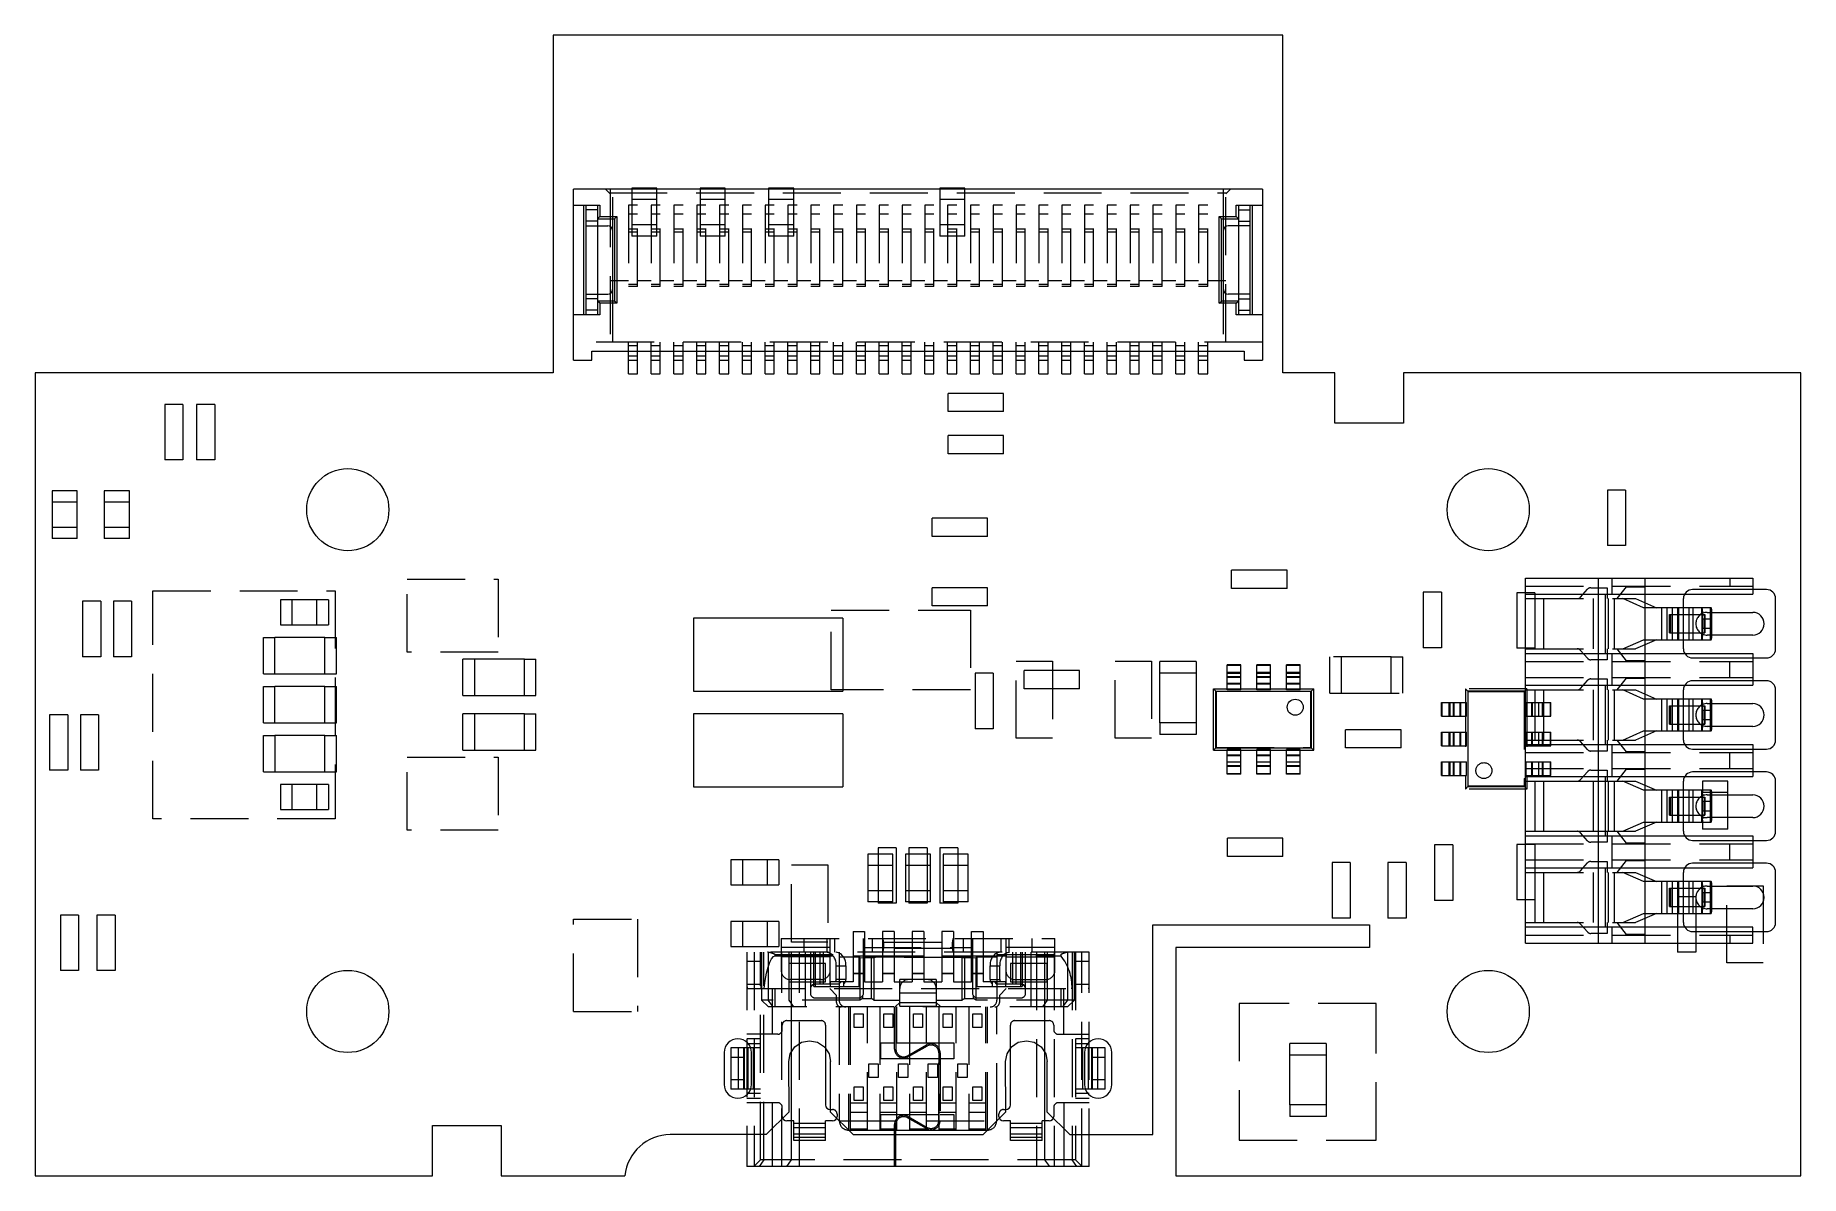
# Model space of a CAD drawing. Header units: millimetres. Extents: x 180.5 to 219.2, y 150.9 to 175.9.
import ezdxf

# ---------------------------------------------------------------- set-up
doc = ezdxf.new("R2010")
doc.units = ezdxf.units.MM
doc.linetypes.add('HIDDEN', pattern=[1.905, 1.27, -0.635])

msp = doc.modelspace()

# ---------------------------------------------------------------- linework, layer by layer
at = {"color": 7, "linetype": 'Continuous', "lineweight": 15}
for p, q in [((191.863, 175.934), (191.863, 168.534)), ((207.863, 175.934), (191.863, 175.934)), ((207.863, 168.534), (207.863, 175.934)), ((207.413, 172.559), (192.313, 172.559)), ((192.313, 168.809), (192.313, 172.559)), ((207.413, 172.559), (207.413, 168.809)), ((192.313, 172.209), (192.888, 172.209)), ((192.538, 169.809), (192.538, 172.209)), ((192.588, 169.809), (192.588, 172.209)), ((192.838, 172.109), (192.588, 172.109)), ((192.838, 171.859), (192.588, 171.859)), ((192.838, 172.209), (192.838, 169.809)), ((192.888, 171.959), (192.838, 171.909)), ((192.838, 171.909), (193.213, 171.909)), ((192.888, 172.209), (192.888, 171.959)), ((192.888, 171.959), (193.263, 171.959)), ((193.263, 171.959), (193.213, 171.909)), ((193.213, 171.909), (193.213, 170.109)), ((193.263, 171.959), (193.263, 170.059)), ((206.463, 171.959), (206.838, 171.959)), ((206.463, 170.059), (206.463, 171.959)), ((206.463, 171.959), (206.513, 171.909)), ((206.513, 171.909), (206.888, 171.909)), ((206.513, 170.109), (206.513, 171.909)), ((206.838, 172.209), (207.413, 172.209)), ((206.838, 171.959), (206.838, 172.209)), ((206.838, 171.959), (206.888, 171.909)), ((206.888, 172.209), (206.888, 169.809)), ((206.888, 172.109), (207.138, 172.109)), ((206.888, 171.859), (207.138, 171.859)), ((207.138, 172.209), (207.138, 169.809)), ((207.188, 172.209), (207.188, 169.809)), ((192.588, 171.759), (193.063, 171.759)), ((193.163, 171.659), (193.163, 170.359)), ((206.563, 170.359), (206.563, 171.659)), ((207.138, 171.759), (206.663, 171.759)), ((192.588, 170.259), (193.063, 170.259)), ((192.838, 170.159), (192.588, 170.159)), ((192.838, 169.909), (192.588, 169.909)), ((192.888, 170.059), (192.838, 170.109)), ((193.213, 170.109), (192.838, 170.109)), ((193.263, 170.059), (192.888, 170.059)), ((192.888, 170.059), (192.888, 169.809)), ((193.263, 170.059), (193.213, 170.109)), ((206.463, 170.059), (206.513, 170.109)), ((206.838, 170.059), (206.463, 170.059)), ((206.888, 170.109), (206.513, 170.109)), ((207.138, 170.259), (206.663, 170.259)), ((206.838, 170.059), (206.888, 170.109)), ((206.838, 169.809), (206.838, 170.059)), ((206.888, 170.159), (207.138, 170.159)), ((206.888, 169.909), (207.138, 169.909)), ((192.888, 169.809), (192.313, 169.809)), ((207.413, 169.809), (206.838, 169.809)), ((193.513, 168.509), (193.513, 169.209)), ((193.713, 168.509), (193.713, 169.209)), ((194.013, 168.509), (194.013, 169.209)), ((194.213, 168.509), (194.213, 169.209)), ((194.513, 168.509), (194.513, 169.209)), ((194.713, 168.509), (194.713, 169.209)), ((195.013, 168.509), (195.013, 169.209)), ((195.213, 168.509), (195.213, 169.209)), ((195.513, 168.509), (195.513, 169.209)), ((195.713, 168.509), (195.713, 169.209)), ((196.013, 168.509), (196.013, 169.209)), ((196.213, 168.509), (196.213, 169.209)), ((196.513, 168.509), (196.513, 169.209)), ((196.713, 168.509), (196.713, 169.209)), ((197.013, 168.509), (197.013, 169.209)), ((197.213, 168.509), (197.213, 169.209)), ((197.513, 168.509), (197.513, 169.209)), ((197.713, 168.509), (197.713, 169.209)), ((198.013, 168.509), (198.013, 169.209)), ((198.213, 168.509), (198.213, 169.209)), ((198.513, 168.509), (198.513, 169.209)), ((198.713, 168.509), (198.713, 169.209)), ((199.013, 168.509), (199.013, 169.209)), ((199.213, 168.509), (199.213, 169.209)), ((199.513, 168.509), (199.513, 169.209)), ((199.713, 168.509), (199.713, 169.209)), ((200.013, 168.509), (200.013, 169.209)), ((200.213, 168.509), (200.213, 169.209)), ((200.513, 168.509), (200.513, 169.209)), ((200.713, 168.509), (200.713, 169.209)), ((201.013, 168.509), (201.013, 169.209)), ((201.213, 168.509), (201.213, 169.209)), ((201.513, 168.509), (201.513, 169.209)), ((201.713, 168.509), (201.713, 169.209)), ((202.013, 168.509), (202.013, 169.209)), ((202.213, 168.509), (202.213, 169.209)), ((202.513, 168.509), (202.513, 169.209)), ((202.713, 168.509), (202.713, 169.209)), ((203.013, 168.509), (203.013, 169.209)), ((203.213, 168.509), (203.213, 169.209)), ((203.513, 168.509), (203.513, 169.209)), ((203.713, 168.509), (203.713, 169.209)), ((204.013, 168.509), (204.013, 169.209)), ((204.213, 168.509), (204.213, 169.209)), ((204.513, 168.509), (204.513, 169.209)), ((204.713, 168.509), (204.713, 169.209)), ((205.013, 168.509), (205.013, 169.209)), ((205.213, 168.509), (205.213, 169.209)), ((205.513, 168.509), (205.513, 169.209)), ((205.713, 168.509), (205.713, 169.209)), ((206.013, 168.509), (206.013, 169.209)), ((206.213, 168.509), (206.213, 169.209)), ((192.313, 168.809), (192.713, 168.809)), ((192.713, 169.009), (207.013, 169.009)), ((192.713, 168.809), (192.713, 169.009)), ((193.513, 168.909), (193.713, 168.909)), ((193.513, 168.809), (193.713, 168.809)), ((194.013, 168.909), (194.213, 168.909)), ((194.013, 168.809), (194.213, 168.809)), ((194.513, 168.909), (194.713, 168.909)), ((194.513, 168.809), (194.713, 168.809)), ((195.013, 168.909), (195.213, 168.909)), ((195.013, 168.809), (195.213, 168.809)), ((195.513, 168.909), (195.713, 168.909)), ((195.513, 168.809), (195.713, 168.809)), ((196.013, 168.909), (196.213, 168.909)), ((196.013, 168.809), (196.213, 168.809)), ((196.513, 168.909), (196.713, 168.909)), ((196.513, 168.809), (196.713, 168.809)), ((197.013, 168.909), (197.213, 168.909)), ((197.013, 168.809), (197.213, 168.809)), ((197.513, 168.909), (197.713, 168.909)), ((197.513, 168.809), (197.713, 168.809)), ((198.013, 168.909), (198.213, 168.909)), ((198.013, 168.809), (198.213, 168.809)), ((198.513, 168.909), (198.713, 168.909)), ((198.513, 168.809), (198.713, 168.809)), ((199.013, 168.909), (199.213, 168.909)), ((199.013, 168.809), (199.213, 168.809)), ((199.513, 168.909), (199.713, 168.909)), ((199.513, 168.809), (199.713, 168.809)), ((200.013, 168.909), (200.213, 168.909)), ((200.013, 168.809), (200.213, 168.809)), ((200.513, 168.909), (200.713, 168.909)), ((200.513, 168.809), (200.713, 168.809)), ((201.013, 168.909), (201.213, 168.909)), ((201.013, 168.809), (201.213, 168.809)), ((201.513, 168.909), (201.713, 168.909)), ((201.513, 168.809), (201.713, 168.809)), ((202.013, 168.909), (202.213, 168.909)), ((202.013, 168.809), (202.213, 168.809)), ((202.513, 168.909), (202.713, 168.909)), ((202.513, 168.809), (202.713, 168.809)), ((203.013, 168.909), (203.213, 168.909)), ((203.013, 168.809), (203.213, 168.809)), ((203.513, 168.909), (203.713, 168.909)), ((203.513, 168.809), (203.713, 168.809)), ((204.013, 168.909), (204.213, 168.909)), ((204.013, 168.809), (204.213, 168.809)), ((204.513, 168.909), (204.713, 168.909)), ((204.513, 168.809), (204.713, 168.809)), ((205.013, 168.909), (205.213, 168.909)), ((205.013, 168.809), (205.213, 168.809)), ((205.513, 168.909), (205.713, 168.909)), ((205.513, 168.809), (205.713, 168.809)), ((206.013, 168.909), (206.213, 168.909)), ((206.013, 168.809), (206.213, 168.809)), ((207.013, 169.009), (207.013, 168.809)), ((207.013, 168.809), (207.413, 168.809)), ((180.513, 168.534), (180.513, 150.934)), ((191.863, 168.534), (180.513, 168.534)), ((193.513, 168.509), (193.713, 168.509)), ((194.013, 168.509), (194.213, 168.509)), ((194.513, 168.509), (194.713, 168.509)), ((195.013, 168.509), (195.213, 168.509)), ((195.513, 168.509), (195.713, 168.509)), ((196.013, 168.509), (196.213, 168.509)), ((196.513, 168.509), (196.713, 168.509)), ((197.013, 168.509), (197.213, 168.509)), ((197.513, 168.509), (197.713, 168.509)), ((198.013, 168.509), (198.213, 168.509)), ((198.513, 168.509), (198.713, 168.509)), ((199.013, 168.509), (199.213, 168.509)), ((199.513, 168.509), (199.713, 168.509)), ((200.013, 168.509), (200.213, 168.509)), ((200.513, 168.509), (200.713, 168.509)), ((201.013, 168.509), (201.213, 168.509)), ((201.513, 168.509), (201.713, 168.509)), ((202.013, 168.509), (202.213, 168.509)), ((202.513, 168.509), (202.713, 168.509)), ((203.013, 168.509), (203.213, 168.509)), ((203.513, 168.509), (203.713, 168.509)), ((204.013, 168.509), (204.213, 168.509)), ((204.513, 168.509), (204.713, 168.509)), ((205.013, 168.509), (205.213, 168.509)), ((205.513, 168.509), (205.713, 168.509)), ((206.013, 168.509), (206.213, 168.509)), ((209.003, 168.534), (207.863, 168.534)), ((209.003, 167.434), (209.003, 168.534)), ((210.503, 168.534), (210.503, 167.434)), ((219.213, 168.534), (210.503, 168.534)), ((219.213, 150.934), (219.213, 168.534)), ((201.739, 168.084), (200.524, 168.084)), ((200.524, 167.685), (200.524, 168.084)), ((201.739, 167.685), (201.739, 168.084)), ((201.739, 167.685), (200.524, 167.685)), ((210.503, 167.434), (209.003, 167.434)), ((200.524, 166.76), (200.524, 167.159)), ((201.739, 167.159), (200.524, 167.159)), ((201.739, 166.76), (201.739, 167.159)), ((201.739, 166.76), (200.524, 166.76)), ((214.976, 165.964), (214.976, 164.749)), ((215.375, 165.964), (214.976, 165.964)), ((215.375, 165.964), (215.375, 164.749)), ((201.389, 165.349), (200.174, 165.349)), ((200.174, 164.95), (200.174, 165.349)), ((201.389, 164.95), (201.389, 165.349)), ((201.389, 164.95), (200.174, 164.95)), ((215.375, 164.749), (214.976, 164.749)), ((207.952, 164.208), (206.737, 164.208)), ((206.737, 163.809), (206.737, 164.208)), ((207.952, 163.809), (207.952, 164.208)), ((200.174, 163.425), (200.174, 163.824)), ((201.389, 163.824), (200.174, 163.824)), ((201.389, 163.425), (201.389, 163.824)), ((207.952, 163.809), (206.737, 163.809)), ((213.183, 164.034), (218.163, 164.034)), ((213.183, 156.034), (213.183, 164.034)), ((214.783, 156.034), (214.783, 164.034)), ((214.973, 163.824), (214.973, 163.584)), ((215.083, 163.684), (215.083, 164.034)), ((215.193, 163.584), (215.393, 163.844)), ((215.793, 164.034), (215.793, 156.034)), ((218.463, 163.784), (216.843, 163.784)), ((218.163, 164.034), (218.163, 163.684)), ((185.888, 163.559), (185.888, 163.009)), ((186.938, 163.559), (185.888, 163.559)), ((186.138, 163.559), (186.138, 163.009)), ((186.688, 163.009), (186.688, 163.559)), ((186.938, 163.559), (186.938, 163.009)), ((201.389, 163.425), (200.174, 163.425)), ((213.183, 163.684), (218.163, 163.684)), ((214.933, 162.384), (214.933, 163.684)), ((214.991, 163.584), (214.991, 162.484)), ((215.768, 163.384), (215.311, 163.584)), ((215.593, 163.584), (216.05, 163.384)), ((217.248, 163.384), (215.768, 163.384)), ((216.4, 163.234), (216.4, 163.384)), ((216.643, 162.484), (216.643, 163.584)), ((217.047, 163.234), (217.047, 163.384)), ((217.236, 162.684), (217.236, 163.384)), ((217.263, 162.731), (217.263, 163.336)), ((218.663, 162.484), (218.663, 163.584)), ((185.888, 163.009), (186.938, 163.009)), ((198.213, 163.159), (194.938, 163.159)), ((194.938, 163.159), (194.938, 161.559)), ((198.213, 163.159), (198.213, 161.559)), ((216.335, 163.234), (217.112, 163.234)), ((216.335, 162.834), (216.335, 163.234)), ((216.368, 162.834), (216.368, 163.234)), ((217.095, 163.234), (217.095, 162.834)), ((217.112, 163.234), (217.112, 162.834)), ((217.163, 163.284), (218.163, 163.284)), ((185.513, 161.934), (185.513, 162.734)), ((185.513, 162.734), (185.763, 162.734)), ((185.763, 161.934), (185.763, 162.734)), ((186.863, 162.734), (185.763, 162.734)), ((186.863, 161.934), (186.863, 162.734)), ((186.863, 162.734), (187.113, 162.734)), ((187.113, 161.934), (187.113, 162.734)), ((215.311, 162.484), (215.768, 162.684)), ((216.05, 162.684), (215.593, 162.484)), ((215.768, 162.684), (217.248, 162.684)), ((216.335, 162.834), (217.112, 162.834)), ((216.4, 162.684), (216.4, 162.834)), ((217.047, 162.684), (217.047, 162.834)), ((218.163, 162.784), (217.163, 162.784)), ((189.888, 161.459), (189.888, 162.259)), ((191.238, 162.259), (189.888, 162.259)), ((190.138, 162.259), (190.138, 161.459)), ((191.238, 162.259), (191.488, 162.259)), ((191.238, 161.459), (191.238, 162.259)), ((191.488, 161.459), (191.488, 162.259)), ((205.163, 160.859), (205.163, 162.209)), ((205.963, 162.209), (205.163, 162.209)), ((205.963, 162.209), (205.963, 161.959)), ((213.183, 162.384), (218.163, 162.384)), ((214.973, 162.484), (214.973, 162.244)), ((215.083, 161.684), (215.083, 162.384)), ((215.393, 162.224), (215.193, 162.484)), ((216.843, 162.284), (218.463, 162.284)), ((218.163, 162.384), (218.163, 161.684)), ((185.513, 161.934), (185.763, 161.934)), ((185.763, 161.934), (186.863, 161.934)), ((186.863, 161.934), (187.113, 161.934)), ((201.114, 161.948), (201.114, 160.733)), ((201.513, 161.948), (201.114, 161.948)), ((201.513, 161.948), (201.513, 160.733)), ((203.402, 162.008), (202.187, 162.008)), ((202.187, 161.609), (202.187, 162.008)), ((203.402, 161.609), (203.402, 162.008)), ((205.163, 161.959), (205.963, 161.959)), ((205.963, 161.959), (205.963, 160.609)), ((206.638, 161.588), (206.638, 162.134)), ((206.938, 162.134), (206.638, 162.134)), ((206.938, 161.962), (206.638, 161.962)), ((206.938, 161.871), (206.638, 161.871)), ((206.938, 161.859), (206.638, 161.859)), ((206.938, 161.588), (206.938, 162.134)), ((207.288, 161.588), (207.288, 162.134)), ((207.588, 162.134), (207.288, 162.134)), ((207.588, 161.962), (207.288, 161.962)), ((207.588, 161.871), (207.288, 161.871)), ((207.588, 161.859), (207.288, 161.859)), ((207.588, 161.588), (207.588, 162.134)), ((207.938, 161.588), (207.938, 162.134)), ((208.238, 162.134), (207.938, 162.134)), ((208.238, 161.962), (207.938, 161.962)), ((208.238, 161.871), (207.938, 161.871)), ((208.238, 161.859), (207.938, 161.859)), ((208.238, 161.588), (208.238, 162.134)), ((214.973, 161.824), (214.973, 161.584)), ((215.193, 161.584), (215.393, 161.844)), ((218.463, 161.784), (216.843, 161.784)), ((185.513, 161.659), (185.763, 161.659)), ((185.513, 160.859), (185.513, 161.659)), ((185.763, 160.859), (185.763, 161.659)), ((186.863, 161.659), (185.763, 161.659)), ((186.863, 160.859), (186.863, 161.659)), ((186.863, 161.659), (187.113, 161.659)), ((187.113, 160.859), (187.113, 161.659)), ((189.888, 161.459), (190.138, 161.459)), ((190.138, 161.459), (191.488, 161.459)), ((194.938, 161.559), (198.213, 161.559)), ((203.402, 161.609), (202.187, 161.609)), ((206.401, 161.546), (206.338, 161.609)), ((206.338, 161.609), (208.538, 161.609)), ((206.338, 160.259), (206.338, 161.609)), ((206.394, 160.315), (206.394, 161.553)), ((206.394, 161.553), (208.482, 161.553)), ((206.938, 161.588), (206.638, 161.588)), ((207.588, 161.588), (207.288, 161.588)), ((208.238, 161.588), (207.938, 161.588)), ((208.538, 161.609), (208.475, 161.546)), ((208.482, 161.553), (208.482, 160.315)), ((208.538, 160.259), (208.538, 161.609)), ((213.183, 161.684), (218.163, 161.684)), ((214.933, 160.384), (214.933, 161.684)), ((214.991, 161.584), (214.991, 160.484)), ((215.768, 161.384), (215.311, 161.584)), ((215.593, 161.584), (216.05, 161.384)), ((217.248, 161.384), (215.768, 161.384)), ((216.4, 161.234), (216.4, 161.384)), ((216.643, 160.484), (216.643, 161.584)), ((217.047, 161.234), (217.047, 161.384)), ((217.236, 160.684), (217.236, 161.384)), ((218.663, 160.484), (218.663, 161.584)), ((189.888, 160.259), (189.888, 161.059)), ((191.238, 161.059), (189.888, 161.059)), ((190.138, 161.059), (190.138, 160.259)), ((191.238, 161.059), (191.488, 161.059)), ((191.238, 160.259), (191.238, 161.059)), ((191.488, 160.259), (191.488, 161.059)), ((194.938, 161.059), (194.938, 159.459)), ((198.213, 161.059), (194.938, 161.059)), ((198.213, 161.059), (198.213, 159.459)), ((216.335, 161.234), (217.112, 161.234)), ((216.335, 160.834), (216.335, 161.234)), ((216.368, 160.834), (216.368, 161.234)), ((217.095, 161.234), (217.095, 160.834)), ((217.112, 161.234), (217.112, 160.834)), ((217.163, 161.284), (218.163, 161.284)), ((217.263, 160.731), (217.263, 161.336)), ((185.513, 160.859), (185.763, 160.859)), ((185.763, 160.859), (186.863, 160.859)), ((186.863, 160.859), (187.113, 160.859)), ((201.513, 160.733), (201.114, 160.733)), ((205.963, 160.859), (205.163, 160.859)), ((205.163, 160.859), (205.163, 160.609)), ((205.963, 160.609), (205.163, 160.609)), ((215.311, 160.484), (215.768, 160.684)), ((216.05, 160.684), (215.593, 160.484)), ((215.768, 160.684), (217.248, 160.684)), ((216.335, 160.834), (217.112, 160.834)), ((216.4, 160.684), (216.4, 160.834)), ((217.047, 160.684), (217.047, 160.834)), ((218.163, 160.784), (217.163, 160.784)), ((185.513, 160.584), (185.763, 160.584)), ((185.513, 159.784), (185.513, 160.584)), ((185.763, 160.584), (185.763, 159.784)), ((186.863, 160.584), (185.763, 160.584)), ((186.863, 159.784), (186.863, 160.584)), ((186.863, 160.584), (187.113, 160.584)), ((187.113, 159.784), (187.113, 160.584)), ((189.888, 160.259), (190.138, 160.259)), ((190.138, 160.259), (191.488, 160.259)), ((206.338, 160.259), (206.401, 160.322)), ((206.338, 160.259), (208.538, 160.259)), ((206.394, 160.315), (208.482, 160.315)), ((206.938, 160.28), (206.638, 160.28)), ((206.638, 159.734), (206.638, 160.28)), ((206.938, 159.734), (206.938, 160.28)), ((207.588, 160.28), (207.288, 160.28)), ((207.288, 159.734), (207.288, 160.28)), ((207.588, 159.734), (207.588, 160.28)), ((208.238, 160.28), (207.938, 160.28)), ((207.938, 159.734), (207.938, 160.28)), ((208.238, 159.734), (208.238, 160.28)), ((208.538, 160.259), (208.475, 160.322)), ((213.183, 160.384), (218.163, 160.384)), ((214.973, 160.484), (214.973, 160.244)), ((215.083, 159.684), (215.083, 160.384)), ((215.393, 160.224), (215.193, 160.484)), ((216.843, 160.284), (218.463, 160.284)), ((218.163, 160.384), (218.163, 159.684)), ((206.638, 160.009), (206.938, 160.009)), ((206.938, 159.997), (206.638, 159.997)), ((206.938, 159.906), (206.638, 159.906)), ((207.288, 160.009), (207.588, 160.009)), ((207.588, 159.997), (207.288, 159.997)), ((207.588, 159.906), (207.288, 159.906)), ((207.938, 160.009), (208.238, 160.009)), ((208.238, 159.997), (207.938, 159.997)), ((208.238, 159.906), (207.938, 159.906)), ((215.193, 159.584), (215.393, 159.844)), ((185.513, 159.784), (185.763, 159.784)), ((185.763, 159.784), (186.863, 159.784)), ((185.888, 159.509), (185.888, 158.959)), ((186.938, 159.509), (185.888, 159.509)), ((186.138, 159.509), (186.138, 158.959)), ((186.688, 158.959), (186.688, 159.509)), ((186.863, 159.784), (187.113, 159.784)), ((186.938, 159.509), (186.938, 158.959)), ((194.938, 159.459), (198.213, 159.459)), ((206.938, 159.734), (206.638, 159.734)), ((207.588, 159.734), (207.288, 159.734)), ((208.238, 159.734), (207.938, 159.734)), ((213.183, 159.684), (218.163, 159.684)), ((213.183, 159.584), (215.593, 159.584)), ((214.933, 158.384), (214.933, 159.684)), ((214.973, 159.824), (214.973, 159.584)), ((214.991, 159.584), (214.991, 158.484)), ((215.768, 159.384), (215.311, 159.584)), ((215.593, 159.584), (216.05, 159.384)), ((216.643, 158.484), (216.643, 159.584)), ((218.463, 159.784), (216.843, 159.784)), ((218.663, 158.484), (218.663, 159.584)), ((217.248, 159.384), (215.768, 159.384)), ((216.335, 159.234), (217.112, 159.234)), ((216.335, 158.834), (216.335, 159.234)), ((216.368, 158.834), (216.368, 159.234)), ((216.4, 159.234), (216.4, 159.384)), ((217.047, 159.234), (217.047, 159.384)), ((217.095, 159.234), (217.095, 158.834)), ((217.112, 159.234), (217.112, 158.834)), ((217.163, 159.284), (218.163, 159.284)), ((217.236, 158.684), (217.236, 159.384)), ((217.263, 158.731), (217.263, 159.336)), ((185.888, 158.959), (186.938, 158.959)), ((215.311, 158.484), (215.768, 158.684)), ((216.05, 158.684), (215.593, 158.484)), ((215.768, 158.684), (217.248, 158.684)), ((216.335, 158.834), (217.112, 158.834)), ((216.4, 158.684), (216.4, 158.834)), ((217.047, 158.684), (217.047, 158.834)), ((218.163, 158.784), (217.163, 158.784)), ((206.649, 157.935), (206.649, 158.334)), ((207.864, 158.334), (206.649, 158.334)), ((207.864, 157.935), (207.864, 158.334)), ((213.183, 158.484), (215.593, 158.484)), ((213.183, 158.384), (218.163, 158.384)), ((214.973, 158.484), (214.973, 158.244)), ((215.083, 157.684), (215.083, 158.384)), ((215.393, 158.224), (215.193, 158.484)), ((216.843, 158.284), (218.463, 158.284)), ((218.163, 158.384), (218.163, 157.684)), ((199.313, 157.984), (198.763, 157.984)), ((198.763, 157.984), (198.763, 156.934)), ((199.313, 156.934), (199.313, 157.984)), ((200.138, 157.984), (199.588, 157.984)), ((199.588, 157.984), (199.588, 156.934)), ((200.138, 156.934), (200.138, 157.984)), ((200.963, 157.984), (200.413, 157.984)), ((200.413, 157.984), (200.413, 156.934)), ((200.963, 156.934), (200.963, 157.984)), ((207.864, 157.935), (206.649, 157.935)), ((199.313, 157.734), (198.763, 157.734)), ((200.138, 157.734), (199.588, 157.734)), ((200.963, 157.734), (200.413, 157.734)), ((209.338, 157.798), (208.939, 157.798)), ((208.939, 157.798), (208.939, 156.583)), ((209.338, 157.798), (209.338, 156.583)), ((210.563, 157.798), (210.164, 157.798)), ((210.164, 157.798), (210.164, 156.583)), ((210.563, 157.798), (210.563, 156.583)), ((213.183, 157.684), (218.163, 157.684)), ((214.933, 156.384), (214.933, 157.684)), ((214.973, 157.824), (214.973, 157.584)), ((214.991, 157.584), (214.991, 156.484)), ((215.193, 157.584), (215.393, 157.844)), ((215.768, 157.384), (215.311, 157.584)), ((215.593, 157.584), (216.05, 157.384)), ((216.643, 156.484), (216.643, 157.584)), ((218.463, 157.784), (216.843, 157.784)), ((218.663, 156.484), (218.663, 157.584)), ((198.763, 157.184), (199.313, 157.184)), ((199.588, 157.184), (200.138, 157.184)), ((200.413, 157.184), (200.963, 157.184)), ((217.248, 157.384), (215.768, 157.384)), ((216.335, 157.234), (217.112, 157.234)), ((216.335, 156.834), (216.335, 157.234)), ((216.368, 156.834), (216.368, 157.234)), ((216.4, 157.234), (216.4, 157.384)), ((217.047, 157.234), (217.047, 157.384)), ((217.095, 157.234), (217.095, 156.834)), ((217.112, 157.234), (217.112, 156.834)), ((217.163, 157.284), (218.163, 157.284)), ((217.236, 156.684), (217.236, 157.384)), ((217.263, 156.731), (217.263, 157.336)), ((199.313, 156.934), (198.763, 156.934)), ((200.138, 156.934), (199.588, 156.934)), ((200.963, 156.934), (200.413, 156.934)), ((216.335, 156.834), (217.112, 156.834)), ((216.4, 156.684), (216.4, 156.834)), ((217.047, 156.684), (217.047, 156.834)), ((218.163, 156.784), (217.163, 156.784)), ((205.013, 156.434), (209.763, 156.434)), ((205.013, 151.834), (205.013, 156.434)), ((209.338, 156.583), (208.939, 156.583)), ((209.763, 156.434), (209.763, 155.934)), ((210.563, 156.583), (210.164, 156.583)), ((218.163, 156.384), (213.183, 156.384)), ((214.973, 156.484), (214.973, 156.244)), ((215.083, 156.034), (215.083, 156.384)), ((215.393, 156.224), (215.193, 156.484)), ((215.311, 156.484), (215.768, 156.684)), ((216.05, 156.684), (215.593, 156.484)), ((215.768, 156.684), (217.248, 156.684)), ((218.163, 156.034), (218.163, 156.384)), ((213.183, 156.034), (218.163, 156.034)), ((216.843, 156.284), (218.463, 156.284)), ((205.513, 155.934), (205.513, 150.934)), ((209.763, 155.934), (205.513, 155.934)), ((197.838, 154.234), (197.838, 152.484)), ((201.888, 152.484), (201.888, 154.234)), ((195.763, 153.734), (195.763, 152.834)), ((196.413, 153.734), (195.763, 153.734)), ((196.063, 152.834), (196.063, 153.734)), ((196.136, 153.734), (196.136, 152.834)), ((197.064, 153.609), (197.163, 153.758)), ((197.163, 153.758), (197.312, 153.858)), ((197.312, 153.858), (197.488, 153.893)), ((197.488, 153.893), (197.663, 153.858)), ((197.663, 153.858), (197.812, 153.758)), ((197.812, 153.758), (197.912, 153.609)), ((201.814, 153.609), (201.913, 153.758)), ((201.913, 153.758), (202.062, 153.858)), ((202.062, 153.858), (202.238, 153.893)), ((202.238, 153.893), (202.413, 153.858)), ((202.413, 153.858), (202.562, 153.758)), ((202.562, 153.758), (202.662, 153.609)), ((203.963, 153.734), (203.313, 153.734)), ((203.59, 153.734), (203.59, 152.834)), ((203.663, 153.734), (203.663, 152.834)), ((203.963, 152.834), (203.963, 153.734)), ((208.813, 153.834), (208.013, 153.834)), ((208.013, 152.484), (208.013, 153.834)), ((208.813, 153.834), (208.813, 153.584)), ((195.613, 153.634), (195.613, 152.934)), ((195.763, 153.534), (196.063, 153.534)), ((196.213, 152.934), (196.213, 153.634)), ((197.029, 153.434), (197.064, 153.609)), ((197.038, 152.334), (197.029, 153.434)), ((197.912, 153.609), (197.947, 153.434)), ((197.938, 153.434), (197.938, 152.334)), ((197.947, 153.434), (197.938, 153.434)), ((201.779, 153.434), (201.814, 153.609)), ((201.788, 152.334), (201.779, 153.434)), ((202.662, 153.609), (202.697, 153.434)), ((202.688, 153.434), (202.688, 152.334)), ((202.697, 153.434), (202.688, 153.434)), ((203.513, 153.634), (203.513, 152.934)), ((203.663, 153.534), (203.963, 153.534)), ((204.113, 152.934), (204.113, 153.634)), ((208.013, 153.584), (208.813, 153.584)), ((208.813, 153.584), (208.813, 152.234)), ((196.063, 153.034), (195.763, 153.034)), ((203.963, 153.034), (203.663, 153.034)), ((196.413, 152.834), (195.763, 152.834)), ((203.963, 152.834), (203.313, 152.834)), ((208.813, 152.484), (208.013, 152.484)), ((208.013, 152.484), (208.013, 152.234)), ((196.538, 151.834), (197.038, 152.334)), ((197.138, 152.134), (196.988, 152.134)), ((197.138, 151.707), (197.138, 152.134)), ((197.838, 151.707), (197.838, 152.134)), ((197.988, 152.134), (197.838, 152.134)), ((197.938, 152.384), (197.988, 152.384)), ((197.938, 152.334), (198.438, 151.834)), ((201.288, 151.834), (201.788, 152.334)), ((201.738, 152.384), (201.788, 152.384)), ((201.888, 152.134), (201.738, 152.134)), ((201.888, 151.707), (201.888, 152.134)), ((202.588, 151.707), (202.588, 152.134)), ((202.738, 152.134), (202.588, 152.134)), ((202.688, 152.334), (203.188, 151.834)), ((208.813, 152.234), (208.013, 152.234)), ((189.223, 152.034), (190.723, 152.034)), ((189.223, 150.934), (189.223, 152.034)), ((190.723, 152.034), (190.723, 150.934)), ((196.538, 151.834), (194.433, 151.834)), ((197.838, 152.081), (197.138, 152.081)), ((197.838, 151.846), (197.138, 151.846)), ((197.138, 151.782), (197.838, 151.782)), ((197.838, 151.707), (197.138, 151.707)), ((198.438, 151.834), (201.288, 151.834)), ((199.348, 151.134), (199.348, 152.058)), ((199.378, 151.134), (199.378, 152.058)), ((202.588, 152.081), (201.888, 152.081)), ((202.588, 151.846), (201.888, 151.846)), ((201.888, 151.782), (202.588, 151.782)), ((202.588, 151.707), (201.888, 151.707)), ((203.188, 151.834), (205.013, 151.834)), ((180.513, 150.934), (189.223, 150.934)), ((190.723, 150.934), (193.438, 150.934)), ((203.613, 151.134), (196.113, 151.134)), ((205.513, 150.934), (219.213, 150.934))]:
    msp.add_line(p, q, dxfattribs=at)
at = {"color": 7, "linetype": 'HIDDEN', "lineweight": 0}
for p, q in [((193.013, 172.559), (193.113, 172.459)), ((193.093, 172.479), (206.633, 172.479)), ((193.113, 172.559), (193.113, 169.209)), ((193.171, 169.209), (193.171, 172.559)), ((194.138, 172.584), (193.588, 172.584)), ((193.588, 172.584), (193.588, 171.534)), ((194.138, 172.334), (193.588, 172.334)), ((194.138, 171.534), (194.138, 172.584)), ((195.088, 172.584), (195.088, 171.534)), ((195.638, 172.584), (195.088, 172.584)), ((195.638, 172.334), (195.088, 172.334)), ((195.638, 171.534), (195.638, 172.584)), ((196.588, 172.584), (196.588, 171.534)), ((197.138, 172.584), (196.588, 172.584)), ((197.138, 172.334), (196.588, 172.334)), ((197.138, 171.534), (197.138, 172.584)), ((200.338, 172.584), (200.338, 171.534)), ((200.888, 172.584), (200.338, 172.584)), ((200.888, 172.334), (200.338, 172.334)), ((200.888, 171.534), (200.888, 172.584)), ((206.555, 172.559), (206.555, 169.209)), ((206.713, 172.559), (206.613, 172.459)), ((206.613, 169.209), (206.613, 172.559)), ((193.513, 172.209), (193.513, 170.429)), ((193.713, 172.209), (193.513, 172.209)), ((193.713, 172.01), (193.513, 172.01)), ((193.713, 170.429), (193.713, 172.209)), ((194.013, 172.209), (194.013, 170.429)), ((194.213, 172.209), (194.013, 172.209)), ((194.213, 172.01), (194.013, 172.01)), ((194.213, 170.429), (194.213, 172.209)), ((194.513, 172.209), (194.513, 170.429)), ((194.713, 172.209), (194.513, 172.209)), ((194.713, 172.01), (194.513, 172.01)), ((194.713, 170.429), (194.713, 172.209)), ((195.013, 172.209), (195.013, 170.429)), ((195.213, 172.209), (195.013, 172.209)), ((195.213, 172.01), (195.013, 172.01)), ((195.213, 170.429), (195.213, 172.209)), ((195.513, 172.209), (195.513, 170.429)), ((195.713, 172.209), (195.513, 172.209)), ((195.713, 172.01), (195.513, 172.01)), ((195.713, 170.429), (195.713, 172.209)), ((196.013, 172.209), (196.013, 170.429)), ((196.213, 172.209), (196.013, 172.209)), ((196.213, 172.01), (196.013, 172.01)), ((196.213, 170.429), (196.213, 172.209)), ((196.513, 172.209), (196.513, 170.429)), ((196.713, 172.209), (196.513, 172.209)), ((196.713, 172.01), (196.513, 172.01)), ((196.713, 170.429), (196.713, 172.209)), ((197.013, 172.209), (197.013, 170.429)), ((197.213, 172.209), (197.013, 172.209)), ((197.213, 172.01), (197.013, 172.01)), ((197.213, 170.429), (197.213, 172.209)), ((197.513, 172.209), (197.513, 170.429)), ((197.713, 172.209), (197.513, 172.209)), ((197.713, 172.01), (197.513, 172.01)), ((197.713, 170.429), (197.713, 172.209)), ((198.013, 172.209), (198.013, 170.429)), ((198.213, 172.209), (198.013, 172.209)), ((198.213, 172.01), (198.013, 172.01)), ((198.213, 170.429), (198.213, 172.209)), ((198.513, 172.209), (198.513, 170.429)), ((198.713, 172.209), (198.513, 172.209)), ((198.713, 172.01), (198.513, 172.01)), ((198.713, 170.429), (198.713, 172.209)), ((199.013, 172.209), (199.013, 170.429)), ((199.213, 172.209), (199.013, 172.209)), ((199.213, 172.01), (199.013, 172.01)), ((199.213, 170.429), (199.213, 172.209)), ((199.513, 172.209), (199.513, 170.429)), ((199.713, 172.209), (199.513, 172.209)), ((199.713, 172.01), (199.513, 172.01)), ((199.713, 170.429), (199.713, 172.209)), ((200.013, 172.209), (200.013, 170.429)), ((200.213, 172.209), (200.013, 172.209)), ((200.213, 172.01), (200.013, 172.01)), ((200.213, 170.429), (200.213, 172.209)), ((200.513, 172.209), (200.513, 170.429)), ((200.713, 172.209), (200.513, 172.209)), ((200.713, 172.01), (200.513, 172.01)), ((200.713, 170.429), (200.713, 172.209)), ((201.013, 172.209), (201.013, 170.429)), ((201.213, 172.209), (201.013, 172.209)), ((201.213, 172.01), (201.013, 172.01)), ((201.213, 170.429), (201.213, 172.209)), ((201.513, 172.209), (201.513, 170.429)), ((201.713, 172.209), (201.513, 172.209)), ((201.713, 172.01), (201.513, 172.01)), ((201.713, 170.429), (201.713, 172.209)), ((202.013, 172.209), (202.013, 170.429)), ((202.213, 172.209), (202.013, 172.209)), ((202.213, 172.01), (202.013, 172.01)), ((202.213, 170.429), (202.213, 172.209)), ((202.513, 172.209), (202.513, 170.429)), ((202.713, 172.209), (202.513, 172.209)), ((202.713, 172.01), (202.513, 172.01)), ((202.713, 170.429), (202.713, 172.209)), ((203.013, 172.209), (203.013, 170.429)), ((203.213, 172.209), (203.013, 172.209)), ((203.213, 172.01), (203.013, 172.01)), ((203.213, 170.429), (203.213, 172.209)), ((203.513, 172.209), (203.513, 170.429)), ((203.713, 172.209), (203.513, 172.209)), ((203.713, 172.01), (203.513, 172.01)), ((203.713, 170.429), (203.713, 172.209)), ((204.013, 172.209), (204.013, 170.429)), ((204.213, 172.209), (204.013, 172.209)), ((204.213, 172.01), (204.013, 172.01)), ((204.213, 170.429), (204.213, 172.209)), ((204.513, 172.209), (204.513, 170.429)), ((204.713, 172.209), (204.513, 172.209)), ((204.713, 172.01), (204.513, 172.01)), ((204.713, 170.429), (204.713, 172.209)), ((205.013, 172.209), (205.013, 170.429)), ((205.213, 172.209), (205.013, 172.209)), ((205.213, 172.01), (205.013, 172.01)), ((205.213, 170.429), (205.213, 172.209)), ((205.513, 172.209), (205.513, 170.429)), ((205.713, 172.209), (205.513, 172.209)), ((205.713, 172.01), (205.513, 172.01)), ((205.713, 170.429), (205.713, 172.209)), ((206.013, 172.209), (206.013, 170.429)), ((206.213, 172.209), (206.013, 172.209)), ((206.213, 172.01), (206.013, 172.01)), ((206.213, 170.429), (206.213, 172.209)), ((193.513, 171.688), (193.713, 171.688)), ((193.513, 171.629), (193.713, 171.629)), ((193.588, 171.784), (194.138, 171.784)), ((194.138, 171.534), (193.588, 171.534)), ((194.013, 171.688), (194.213, 171.688)), ((194.013, 171.629), (194.213, 171.629)), ((194.513, 171.688), (194.713, 171.688)), ((194.513, 171.629), (194.713, 171.629)), ((195.013, 171.688), (195.213, 171.688)), ((195.013, 171.629), (195.213, 171.629)), ((195.088, 171.784), (195.638, 171.784)), ((195.638, 171.534), (195.088, 171.534)), ((195.513, 171.688), (195.713, 171.688)), ((195.513, 171.629), (195.713, 171.629)), ((196.013, 171.688), (196.213, 171.688)), ((196.013, 171.629), (196.213, 171.629)), ((196.513, 171.688), (196.713, 171.688)), ((196.513, 171.629), (196.713, 171.629)), ((196.588, 171.784), (197.138, 171.784)), ((197.138, 171.534), (196.588, 171.534)), ((197.013, 171.688), (197.213, 171.688)), ((197.013, 171.629), (197.213, 171.629)), ((197.513, 171.688), (197.713, 171.688)), ((197.513, 171.629), (197.713, 171.629)), ((198.013, 171.688), (198.213, 171.688)), ((198.013, 171.629), (198.213, 171.629)), ((198.513, 171.688), (198.713, 171.688)), ((198.513, 171.629), (198.713, 171.629)), ((199.013, 171.688), (199.213, 171.688)), ((199.013, 171.629), (199.213, 171.629)), ((199.513, 171.688), (199.713, 171.688)), ((199.513, 171.629), (199.713, 171.629)), ((200.013, 171.688), (200.213, 171.688)), ((200.013, 171.629), (200.213, 171.629)), ((200.338, 171.784), (200.888, 171.784)), ((200.888, 171.534), (200.338, 171.534)), ((200.513, 171.688), (200.713, 171.688)), ((200.513, 171.629), (200.713, 171.629)), ((201.013, 171.688), (201.213, 171.688)), ((201.013, 171.629), (201.213, 171.629)), ((201.513, 171.688), (201.713, 171.688)), ((201.513, 171.629), (201.713, 171.629)), ((202.013, 171.688), (202.213, 171.688)), ((202.013, 171.629), (202.213, 171.629)), ((202.513, 171.688), (202.713, 171.688)), ((202.513, 171.629), (202.713, 171.629)), ((203.013, 171.688), (203.213, 171.688)), ((203.013, 171.629), (203.213, 171.629)), ((203.513, 171.688), (203.713, 171.688)), ((203.513, 171.629), (203.713, 171.629)), ((204.013, 171.688), (204.213, 171.688)), ((204.013, 171.629), (204.213, 171.629)), ((204.513, 171.688), (204.713, 171.688)), ((204.513, 171.629), (204.713, 171.629)), ((205.013, 171.688), (205.213, 171.688)), ((205.013, 171.629), (205.213, 171.629)), ((205.513, 171.688), (205.713, 171.688)), ((205.513, 171.629), (205.713, 171.629)), ((206.013, 171.688), (206.213, 171.688)), ((206.013, 171.629), (206.213, 171.629)), ((193.113, 170.559), (193.513, 170.559)), ((193.513, 170.479), (193.713, 170.479)), ((193.713, 170.429), (193.513, 170.429)), ((193.713, 170.559), (194.013, 170.559)), ((194.013, 170.479), (194.213, 170.479)), ((194.213, 170.429), (194.013, 170.429)), ((194.213, 170.559), (194.513, 170.559)), ((194.513, 170.479), (194.713, 170.479)), ((194.713, 170.429), (194.513, 170.429)), ((194.713, 170.559), (195.013, 170.559)), ((195.013, 170.479), (195.213, 170.479)), ((195.213, 170.429), (195.013, 170.429)), ((195.213, 170.559), (195.513, 170.559)), ((195.513, 170.479), (195.713, 170.479)), ((195.713, 170.429), (195.513, 170.429)), ((195.713, 170.559), (196.013, 170.559)), ((196.013, 170.479), (196.213, 170.479)), ((196.213, 170.429), (196.013, 170.429)), ((196.213, 170.559), (196.513, 170.559)), ((196.513, 170.479), (196.713, 170.479)), ((196.713, 170.429), (196.513, 170.429)), ((196.713, 170.559), (197.013, 170.559)), ((197.013, 170.479), (197.213, 170.479)), ((197.213, 170.429), (197.013, 170.429)), ((197.213, 170.559), (197.513, 170.559)), ((197.513, 170.479), (197.713, 170.479)), ((197.713, 170.429), (197.513, 170.429)), ((197.713, 170.559), (198.013, 170.559)), ((198.013, 170.479), (198.213, 170.479)), ((198.213, 170.429), (198.013, 170.429)), ((198.213, 170.559), (198.513, 170.559)), ((198.513, 170.479), (198.713, 170.479)), ((198.713, 170.429), (198.513, 170.429)), ((198.713, 170.559), (199.013, 170.559)), ((199.013, 170.479), (199.213, 170.479)), ((199.213, 170.429), (199.013, 170.429)), ((199.213, 170.559), (199.513, 170.559)), ((199.513, 170.479), (199.713, 170.479)), ((199.713, 170.429), (199.513, 170.429)), ((199.713, 170.559), (200.013, 170.559)), ((200.013, 170.479), (200.213, 170.479)), ((200.213, 170.429), (200.013, 170.429)), ((200.213, 170.559), (200.513, 170.559)), ((200.513, 170.479), (200.713, 170.479)), ((200.713, 170.429), (200.513, 170.429)), ((200.713, 170.559), (201.013, 170.559)), ((201.013, 170.479), (201.213, 170.479)), ((201.213, 170.429), (201.013, 170.429)), ((201.213, 170.559), (201.513, 170.559)), ((201.513, 170.479), (201.713, 170.479)), ((201.713, 170.429), (201.513, 170.429)), ((201.713, 170.559), (202.013, 170.559)), ((202.013, 170.479), (202.213, 170.479)), ((202.213, 170.429), (202.013, 170.429)), ((202.213, 170.559), (202.513, 170.559)), ((202.513, 170.479), (202.713, 170.479)), ((202.713, 170.429), (202.513, 170.429)), ((202.713, 170.559), (203.013, 170.559)), ((203.013, 170.479), (203.213, 170.479)), ((203.213, 170.429), (203.013, 170.429)), ((203.213, 170.559), (203.513, 170.559)), ((203.513, 170.479), (203.713, 170.479)), ((203.713, 170.429), (203.513, 170.429)), ((203.713, 170.559), (204.013, 170.559)), ((204.013, 170.479), (204.213, 170.479)), ((204.213, 170.429), (204.013, 170.429)), ((204.213, 170.559), (204.513, 170.559)), ((204.513, 170.479), (204.713, 170.479)), ((204.713, 170.429), (204.513, 170.429)), ((204.713, 170.559), (205.013, 170.559)), ((205.013, 170.479), (205.213, 170.479)), ((205.213, 170.429), (205.013, 170.429)), ((205.213, 170.559), (205.513, 170.559)), ((205.513, 170.479), (205.713, 170.479)), ((205.713, 170.429), (205.513, 170.429)), ((205.713, 170.559), (206.013, 170.559)), ((206.013, 170.479), (206.213, 170.479)), ((206.213, 170.429), (206.013, 170.429)), ((206.213, 170.559), (206.613, 170.559)), ((207.413, 169.209), (192.313, 169.209)), ((193.713, 169.129), (193.513, 169.129)), ((194.213, 169.129), (194.013, 169.129)), ((194.713, 169.129), (194.513, 169.129)), ((195.213, 169.129), (195.013, 169.129)), ((195.713, 169.129), (195.513, 169.129)), ((196.213, 169.129), (196.013, 169.129)), ((196.713, 169.129), (196.513, 169.129)), ((197.213, 169.129), (197.013, 169.129)), ((197.713, 169.129), (197.513, 169.129)), ((198.213, 169.129), (198.013, 169.129)), ((198.713, 169.129), (198.513, 169.129)), ((199.213, 169.129), (199.013, 169.129)), ((199.713, 169.129), (199.513, 169.129)), ((200.213, 169.129), (200.013, 169.129)), ((200.713, 169.129), (200.513, 169.129)), ((201.213, 169.129), (201.013, 169.129)), ((201.713, 169.129), (201.513, 169.129)), ((202.213, 169.129), (202.013, 169.129)), ((202.713, 169.129), (202.513, 169.129)), ((203.213, 169.129), (203.013, 169.129)), ((203.713, 169.129), (203.513, 169.129)), ((204.213, 169.129), (204.013, 169.129)), ((204.713, 169.129), (204.513, 169.129)), ((205.213, 169.129), (205.013, 169.129)), ((205.713, 169.129), (205.513, 169.129)), ((206.213, 169.129), (206.013, 169.129)), ((183.35, 167.839), (183.35, 166.624)), ((183.749, 167.839), (183.35, 167.839)), ((183.749, 167.839), (183.749, 166.624)), ((184.05, 167.839), (184.05, 166.624)), ((184.449, 167.839), (184.05, 167.839)), ((184.449, 167.839), (184.449, 166.624)), ((183.749, 166.624), (183.35, 166.624)), ((184.449, 166.624), (184.05, 166.624)), ((181.429, 165.95), (180.879, 165.95)), ((180.879, 165.95), (180.879, 164.9)), ((181.429, 165.7), (180.879, 165.7)), ((181.429, 164.9), (181.429, 165.95)), ((182.575, 165.95), (182.025, 165.95)), ((182.025, 165.95), (182.025, 164.9)), ((182.575, 165.7), (182.025, 165.7)), ((182.575, 164.9), (182.575, 165.95)), ((180.879, 165.15), (181.429, 165.15)), ((181.429, 164.9), (180.879, 164.9)), ((182.025, 165.15), (182.575, 165.15)), ((182.575, 164.9), (182.025, 164.9)), ((183.088, 163.759), (187.088, 163.759)), ((183.088, 158.759), (183.088, 163.759)), ((187.088, 163.759), (187.088, 158.759)), ((188.663, 162.409), (188.663, 164.009)), ((188.663, 164.009), (190.663, 164.009)), ((190.663, 164.009), (190.663, 162.409)), ((210.938, 163.723), (210.938, 162.508)), ((211.337, 163.723), (210.938, 163.723)), ((211.337, 163.723), (211.337, 162.508)), ((212.989, 163.71), (212.989, 162.495)), ((213.388, 163.71), (212.989, 163.71)), ((213.183, 163.859), (218.163, 163.859)), ((213.388, 163.71), (213.388, 162.495)), ((214.388, 163.618), (214.537, 163.79)), ((214.613, 163.824), (214.973, 163.824)), ((215.393, 163.844), (215.793, 163.844)), ((217.663, 164.034), (217.663, 163.859)), ((181.551, 163.526), (181.551, 162.311)), ((181.95, 163.526), (181.551, 163.526)), ((181.95, 163.526), (181.95, 162.311)), ((182.226, 163.526), (182.226, 162.311)), ((182.625, 163.526), (182.226, 163.526)), ((182.625, 163.526), (182.625, 162.311)), ((197.963, 161.584), (197.963, 163.334)), ((197.963, 163.334), (201.013, 163.334)), ((201.013, 163.334), (201.013, 161.584)), ((213.183, 163.584), (215.593, 163.584)), ((213.383, 163.584), (213.383, 162.484)), ((213.583, 162.484), (213.583, 163.584)), ((214.663, 163.584), (214.663, 162.484)), ((215.122, 163.584), (215.122, 162.484)), ((216.163, 163.384), (216.163, 162.684)), ((216.283, 162.684), (216.283, 163.384)), ((216.403, 162.684), (216.403, 163.384)), ((216.523, 162.684), (216.523, 163.384)), ((216.532, 163.384), (216.532, 162.684)), ((216.763, 163.384), (216.763, 162.684)), ((216.855, 162.684), (216.855, 163.384)), ((217.042, 163.384), (217.044, 163.384)), ((217.044, 163.384), (217.044, 162.684)), ((217.063, 162.73), (217.063, 163.335)), ((217.261, 163.294), (217.262, 163.336)), ((217.257, 163.134), (217.057, 163.134)), ((217.057, 163.134), (217.057, 162.934)), ((217.057, 162.934), (217.257, 162.934)), ((217.062, 162.759), (217.062, 163.309)), ((217.257, 162.934), (217.257, 163.134)), ((217.261, 162.774), (217.261, 163.294)), ((217.044, 162.684), (217.042, 162.684)), ((181.95, 162.311), (181.551, 162.311)), ((182.625, 162.311), (182.226, 162.311)), ((190.663, 162.409), (188.663, 162.409)), ((202.013, 162.214), (202.809, 162.214)), ((202.013, 160.522), (202.013, 162.214)), ((202.809, 162.214), (202.809, 160.522)), ((204.188, 160.524), (204.188, 162.216)), ((204.188, 162.216), (204.984, 162.216)), ((204.984, 162.216), (204.984, 160.524)), ((208.888, 161.509), (208.888, 162.309)), ((210.238, 162.309), (208.888, 162.309)), ((209.138, 162.309), (209.138, 161.509)), ((210.238, 161.509), (210.238, 162.309)), ((210.238, 162.309), (210.488, 162.309)), ((210.488, 161.509), (210.488, 162.309)), ((211.337, 162.508), (210.938, 162.508)), ((213.388, 162.495), (212.989, 162.495)), ((213.183, 162.484), (215.593, 162.484)), ((213.183, 162.209), (218.163, 162.209)), ((214.537, 162.278), (214.388, 162.45)), ((214.973, 162.244), (214.613, 162.244)), ((215.793, 162.224), (215.393, 162.224)), ((217.663, 161.859), (217.663, 162.209)), ((206.938, 162.121), (206.638, 162.121)), ((206.638, 161.949), (206.938, 161.949)), ((207.588, 162.121), (207.288, 162.121)), ((207.288, 161.949), (207.588, 161.949)), ((208.238, 162.121), (207.938, 162.121)), ((207.938, 161.949), (208.238, 161.949)), ((213.183, 161.859), (218.163, 161.859)), ((214.388, 161.618), (214.537, 161.79)), ((214.613, 161.824), (214.973, 161.824)), ((215.393, 161.844), (215.793, 161.844)), ((201.013, 161.584), (197.963, 161.584)), ((206.401, 161.546), (206.401, 160.322)), ((208.475, 161.546), (206.401, 161.546)), ((206.938, 161.721), (206.638, 161.721)), ((206.938, 161.709), (206.638, 161.709)), ((207.588, 161.721), (207.288, 161.721)), ((207.588, 161.709), (207.288, 161.709)), ((208.238, 161.721), (207.938, 161.721)), ((208.238, 161.709), (207.938, 161.709)), ((208.475, 160.322), (208.475, 161.546)), ((208.888, 161.509), (209.138, 161.509)), ((209.138, 161.509), (210.488, 161.509)), ((211.863, 161.609), (211.926, 161.546)), ((211.863, 161.609), (211.863, 159.409)), ((213.213, 161.609), (211.863, 161.609)), ((213.157, 161.553), (211.919, 161.553)), ((211.919, 161.553), (211.919, 159.465)), ((211.926, 159.472), (211.926, 161.546)), ((211.926, 161.546), (213.15, 161.546)), ((213.15, 161.546), (213.213, 161.609)), ((213.15, 161.546), (213.15, 159.472)), ((213.157, 161.553), (213.157, 159.465)), ((213.183, 161.584), (215.593, 161.584)), ((213.213, 161.609), (213.213, 159.409)), ((213.383, 161.584), (213.383, 160.484)), ((213.583, 160.484), (213.583, 161.584)), ((214.663, 161.584), (214.663, 160.484)), ((215.122, 161.584), (215.122, 160.484)), ((216.163, 161.384), (216.163, 160.684)), ((216.283, 160.684), (216.283, 161.384)), ((216.403, 160.684), (216.403, 161.384)), ((216.523, 160.684), (216.523, 161.384)), ((216.532, 161.384), (216.532, 160.684)), ((216.763, 161.384), (216.763, 160.684)), ((216.855, 160.684), (216.855, 161.384)), ((217.042, 161.384), (217.044, 161.384)), ((217.044, 161.384), (217.044, 160.684)), ((181.224, 161.039), (180.825, 161.039)), ((180.825, 161.039), (180.825, 159.824)), ((181.224, 161.039), (181.224, 159.824)), ((181.5, 161.039), (181.5, 159.824)), ((181.899, 161.039), (181.5, 161.039)), ((181.899, 161.039), (181.899, 159.824)), ((211.338, 161.309), (211.884, 161.309)), ((211.338, 161.009), (211.338, 161.309)), ((211.338, 161.009), (211.884, 161.009)), ((211.351, 161.009), (211.351, 161.309)), ((211.51, 161.009), (211.51, 161.309)), ((211.523, 161.309), (211.523, 161.009)), ((211.601, 161.009), (211.601, 161.309)), ((211.613, 161.009), (211.613, 161.309)), ((211.751, 161.009), (211.751, 161.309)), ((211.763, 161.009), (211.763, 161.309)), ((211.884, 161.009), (211.884, 161.309)), ((213.192, 161.309), (213.738, 161.309)), ((213.192, 161.009), (213.192, 161.309)), ((213.192, 161.009), (213.738, 161.009)), ((213.313, 161.309), (213.313, 161.009)), ((213.325, 161.309), (213.325, 161.009)), ((213.463, 161.309), (213.463, 161.009)), ((213.475, 161.009), (213.475, 161.309)), ((213.553, 161.009), (213.553, 161.309)), ((213.566, 161.009), (213.566, 161.309)), ((213.725, 161.009), (213.725, 161.309)), ((213.738, 161.009), (213.738, 161.309)), ((217.257, 161.134), (217.057, 161.134)), ((217.057, 161.134), (217.057, 160.934)), ((217.062, 160.759), (217.062, 161.309)), ((217.063, 160.73), (217.063, 161.335)), ((217.257, 160.934), (217.257, 161.134)), ((217.261, 161.294), (217.262, 161.336)), ((217.261, 160.774), (217.261, 161.294)), ((210.452, 160.709), (209.237, 160.709)), ((209.237, 160.31), (209.237, 160.709)), ((210.452, 160.31), (210.452, 160.709)), ((211.338, 160.659), (211.884, 160.659)), ((211.338, 160.359), (211.338, 160.659)), ((211.351, 160.359), (211.351, 160.659)), ((211.51, 160.359), (211.51, 160.659)), ((211.523, 160.659), (211.523, 160.359)), ((211.601, 160.359), (211.601, 160.659)), ((211.613, 160.359), (211.613, 160.659)), ((211.751, 160.359), (211.751, 160.659)), ((211.763, 160.359), (211.763, 160.659)), ((211.884, 160.359), (211.884, 160.659)), ((213.192, 160.659), (213.738, 160.659)), ((213.192, 160.359), (213.192, 160.659)), ((213.313, 160.659), (213.313, 160.359)), ((213.325, 160.659), (213.325, 160.359)), ((213.463, 160.659), (213.463, 160.359)), ((213.475, 160.359), (213.475, 160.659)), ((213.553, 160.359), (213.553, 160.659)), ((213.566, 160.359), (213.566, 160.659)), ((213.725, 160.359), (213.725, 160.659)), ((213.738, 160.359), (213.738, 160.659)), ((217.044, 160.684), (217.042, 160.684)), ((217.057, 160.934), (217.257, 160.934)), ((202.809, 160.522), (202.013, 160.522)), ((204.984, 160.524), (204.188, 160.524)), ((206.401, 160.322), (208.475, 160.322)), ((210.452, 160.31), (209.237, 160.31)), ((211.338, 160.359), (211.884, 160.359)), ((213.183, 160.484), (215.593, 160.484)), ((213.192, 160.359), (213.738, 160.359)), ((214.537, 160.278), (214.388, 160.45)), ((214.973, 160.244), (214.613, 160.244)), ((215.793, 160.224), (215.393, 160.224)), ((188.663, 158.509), (188.663, 160.109)), ((188.663, 160.109), (190.663, 160.109)), ((190.663, 160.109), (190.663, 158.509)), ((206.638, 160.159), (206.938, 160.159)), ((206.638, 160.147), (206.938, 160.147)), ((206.938, 159.919), (206.638, 159.919)), ((207.288, 160.159), (207.588, 160.159)), ((207.288, 160.147), (207.588, 160.147)), ((207.588, 159.919), (207.288, 159.919)), ((207.938, 160.159), (208.238, 160.159)), ((207.938, 160.147), (208.238, 160.147)), ((208.238, 159.919), (207.938, 159.919)), ((211.338, 159.709), (211.338, 160.009)), ((211.338, 160.009), (211.884, 160.009)), ((211.351, 159.709), (211.351, 160.009)), ((211.51, 159.709), (211.51, 160.009)), ((211.523, 160.009), (211.523, 159.709)), ((211.601, 159.709), (211.601, 160.009)), ((211.613, 159.709), (211.613, 160.009)), ((211.751, 159.709), (211.751, 160.009)), ((211.763, 159.709), (211.763, 160.009)), ((211.884, 159.709), (211.884, 160.009)), ((213.183, 160.209), (218.163, 160.209)), ((213.183, 159.859), (218.163, 159.859)), ((213.192, 160.009), (213.738, 160.009)), ((213.192, 159.709), (213.192, 160.009)), ((213.313, 160.009), (213.313, 159.709)), ((213.325, 160.009), (213.325, 159.709)), ((213.463, 160.009), (213.463, 159.709)), ((213.475, 159.709), (213.475, 160.009)), ((213.553, 159.709), (213.553, 160.009)), ((213.566, 159.709), (213.566, 160.009)), ((213.725, 159.709), (213.725, 160.009)), ((213.738, 159.709), (213.738, 160.009)), ((215.393, 159.844), (215.793, 159.844)), ((217.663, 159.859), (217.663, 160.209)), ((181.224, 159.824), (180.825, 159.824)), ((181.899, 159.824), (181.5, 159.824)), ((206.938, 159.747), (206.638, 159.747)), ((207.588, 159.747), (207.288, 159.747)), ((208.238, 159.747), (207.938, 159.747)), ((211.338, 159.709), (211.884, 159.709)), ((211.926, 159.472), (211.863, 159.409)), ((211.919, 159.465), (213.157, 159.465)), ((213.15, 159.472), (211.926, 159.472)), ((213.15, 159.472), (213.213, 159.409)), ((213.192, 159.709), (213.738, 159.709)), ((213.383, 159.584), (213.383, 158.484)), ((213.583, 158.484), (213.583, 159.584)), ((214.388, 159.618), (214.537, 159.79)), ((214.613, 159.824), (214.973, 159.824)), ((214.663, 159.584), (214.663, 158.484)), ((215.122, 159.584), (215.122, 158.484)), ((217.613, 159.584), (217.063, 159.584)), ((217.063, 159.584), (217.063, 159.335)), ((217.613, 158.534), (217.613, 159.584)), ((213.213, 159.409), (211.863, 159.409)), ((216.163, 159.384), (216.163, 158.684)), ((216.283, 158.684), (216.283, 159.384)), ((216.403, 158.684), (216.403, 159.384)), ((216.523, 158.684), (216.523, 159.384)), ((216.532, 159.384), (216.532, 158.684)), ((216.763, 159.384), (216.763, 158.684)), ((216.855, 158.684), (216.855, 159.384)), ((217.042, 159.384), (217.044, 159.384)), ((217.044, 159.384), (217.044, 158.684)), ((217.257, 159.134), (217.057, 159.134)), ((217.057, 159.134), (217.057, 158.934)), ((217.062, 158.759), (217.062, 159.309)), ((217.063, 158.73), (217.063, 159.335)), ((217.613, 159.334), (217.063, 159.334)), ((217.257, 158.934), (217.257, 159.134)), ((217.261, 159.294), (217.262, 159.336)), ((217.261, 158.774), (217.261, 159.294)), ((187.088, 158.759), (183.088, 158.759)), ((217.044, 158.684), (217.042, 158.684)), ((217.057, 158.934), (217.257, 158.934)), ((217.063, 158.784), (217.163, 158.784)), ((217.063, 158.73), (217.063, 158.534)), ((190.663, 158.509), (188.663, 158.509)), ((214.537, 158.278), (214.388, 158.45)), ((217.613, 158.534), (217.063, 158.534)), ((198.988, 158.123), (198.988, 156.908)), ((199.387, 158.123), (198.988, 158.123)), ((199.387, 158.123), (199.387, 156.908)), ((199.663, 158.123), (199.663, 156.908)), ((200.062, 158.123), (199.663, 158.123)), ((200.062, 158.123), (200.062, 156.908)), ((200.338, 158.123), (200.338, 156.908)), ((200.737, 158.123), (200.338, 158.123)), ((200.737, 158.123), (200.737, 156.908)), ((211.588, 158.185), (211.189, 158.185)), ((211.189, 158.185), (211.189, 156.97)), ((211.588, 158.185), (211.588, 156.97)), ((212.988, 158.198), (212.988, 156.983)), ((213.387, 158.198), (212.988, 158.198)), ((213.183, 158.209), (218.163, 158.209)), ((213.387, 158.198), (213.387, 156.983)), ((214.973, 158.244), (214.613, 158.244)), ((215.793, 158.224), (215.393, 158.224)), ((217.663, 157.859), (217.663, 158.209)), ((195.763, 157.859), (195.763, 157.309)), ((196.813, 157.859), (195.763, 157.859)), ((196.013, 157.859), (196.013, 157.309)), ((196.563, 157.309), (196.563, 157.859)), ((196.813, 157.859), (196.813, 157.309)), ((197.092, 157.746), (197.888, 157.746)), ((197.092, 156.054), (197.092, 157.746)), ((197.888, 157.746), (197.888, 156.054)), ((213.183, 157.859), (218.163, 157.859)), ((213.183, 157.584), (215.593, 157.584)), ((213.383, 157.584), (213.383, 156.484)), ((213.583, 156.484), (213.583, 157.584)), ((214.388, 157.618), (214.537, 157.79)), ((214.613, 157.824), (214.973, 157.824)), ((214.663, 157.584), (214.663, 156.484)), ((215.122, 157.584), (215.122, 156.484)), ((215.393, 157.844), (215.793, 157.844)), ((195.763, 157.309), (196.813, 157.309)), ((216.163, 157.384), (216.163, 156.684)), ((216.283, 156.684), (216.283, 157.384)), ((216.403, 156.684), (216.403, 157.384)), ((216.523, 156.684), (216.523, 157.384)), ((216.532, 157.384), (216.532, 156.684)), ((216.763, 157.384), (216.763, 156.684)), ((216.855, 156.684), (216.855, 157.384)), ((217.042, 157.384), (217.044, 157.384)), ((217.044, 157.384), (217.044, 156.684)), ((217.257, 157.134), (217.057, 157.134)), ((217.057, 157.134), (217.057, 156.934)), ((217.062, 156.759), (217.062, 157.309)), ((217.063, 156.73), (217.063, 157.335)), ((217.257, 156.934), (217.257, 157.134)), ((217.261, 157.294), (217.262, 157.336)), ((217.261, 156.774), (217.261, 157.294)), ((217.592, 157.289), (218.388, 157.289)), ((217.592, 155.597), (217.592, 157.289)), ((218.388, 157.289), (218.388, 155.597)), ((199.387, 156.908), (198.988, 156.908)), ((200.062, 156.908), (199.663, 156.908)), ((200.737, 156.908), (200.338, 156.908)), ((211.588, 156.97), (211.189, 156.97)), ((213.387, 156.983), (212.988, 156.983)), ((216.513, 157.048), (216.513, 155.833)), ((216.912, 157.048), (216.513, 157.048)), ((216.912, 157.048), (216.912, 155.833)), ((217.057, 156.934), (217.257, 156.934)), ((181.063, 156.648), (181.063, 155.433)), ((181.462, 156.648), (181.063, 156.648)), ((181.462, 156.648), (181.462, 155.433)), ((182.262, 156.648), (181.863, 156.648)), ((181.863, 156.648), (181.863, 155.433)), ((182.262, 156.648), (182.262, 155.433)), ((192.313, 156.559), (193.713, 156.559)), ((192.313, 154.534), (192.313, 156.559)), ((193.713, 156.559), (193.713, 154.534)), ((195.763, 156.509), (195.763, 155.959)), ((196.813, 156.509), (195.763, 156.509)), ((196.013, 156.509), (196.013, 155.959)), ((196.563, 155.959), (196.563, 156.509)), ((196.813, 156.509), (196.813, 155.959)), ((213.183, 156.484), (215.593, 156.484)), ((214.537, 156.278), (214.388, 156.45)), ((217.044, 156.684), (217.042, 156.684)), ((196.863, 156.134), (196.863, 155.434)), ((196.863, 156.134), (202.863, 156.134)), ((197.888, 156.054), (197.092, 156.054)), ((197.363, 156.134), (197.363, 155.834)), ((197.863, 156.134), (197.863, 155.834)), ((197.938, 155.434), (197.938, 156.134)), ((198.038, 155.834), (198.038, 156.134)), ((198.438, 156.284), (198.438, 155.184)), ((198.438, 156.284), (198.688, 156.284)), ((198.663, 156.134), (198.663, 154.934)), ((198.688, 156.284), (198.688, 155.184)), ((198.863, 155.834), (198.863, 156.134)), ((199.338, 156.284), (199.088, 156.284)), ((199.088, 156.284), (199.088, 155.184)), ((199.106, 156.054), (200.619, 156.054)), ((199.113, 155.914), (199.113, 156.054)), ((199.338, 156.284), (199.338, 155.184)), ((199.988, 156.284), (199.738, 156.284)), ((199.738, 156.284), (199.738, 155.184)), ((199.988, 156.284), (199.988, 155.184)), ((200.638, 156.284), (200.388, 156.284)), ((200.388, 156.284), (200.388, 155.184)), ((200.613, 156.054), (200.613, 155.914)), ((200.638, 156.284), (200.638, 155.184)), ((200.863, 155.834), (200.863, 156.134)), ((201.038, 155.184), (201.038, 156.284)), ((201.038, 156.284), (201.288, 156.284)), ((201.063, 154.934), (201.063, 156.134)), ((201.288, 156.284), (201.288, 155.184)), ((201.688, 155.834), (201.688, 156.134)), ((201.788, 156.134), (201.788, 155.434)), ((201.863, 155.834), (201.863, 156.134)), ((202.363, 155.834), (202.363, 156.134)), ((202.863, 155.434), (202.863, 156.134)), ((213.183, 156.209), (218.163, 156.209)), ((214.973, 156.244), (214.613, 156.244)), ((215.793, 156.224), (215.393, 156.224)), ((217.663, 156.209), (217.663, 156.034)), ((195.763, 155.959), (196.813, 155.959)), ((196.113, 155.834), (196.113, 151.134)), ((203.613, 155.834), (196.113, 155.834)), ((196.113, 155.634), (196.413, 155.634)), ((196.274, 155.834), (196.274, 151.134)), ((196.413, 151.284), (196.413, 155.834)), ((196.433, 155.834), (196.433, 154.784)), ((196.486, 151.284), (196.486, 155.834)), ((196.579, 155.834), (196.579, 154.784)), ((196.733, 155.754), (196.733, 155.784)), ((196.733, 155.784), (198.133, 155.784)), ((196.733, 155.754), (202.993, 155.754)), ((197.938, 155.934), (196.863, 155.934)), ((197.938, 155.734), (196.863, 155.734)), ((196.877, 151.134), (196.877, 155.834)), ((197.833, 155.584), (197.033, 155.584)), ((197.033, 155.584), (197.033, 155.184)), ((197.038, 154.784), (197.038, 155.834)), ((197.266, 151.134), (197.266, 155.834)), ((197.392, 155.834), (197.392, 154.634)), ((197.503, 155.834), (197.503, 154.934)), ((197.583, 155.084), (197.583, 155.834)), ((197.613, 155.084), (197.613, 155.834)), ((197.715, 155.134), (197.715, 155.834)), ((197.786, 155.834), (197.786, 155.134)), ((197.833, 155.184), (197.833, 155.584)), ((197.927, 155.834), (197.927, 155.134)), ((198.133, 155.834), (198.133, 154.784)), ((198.563, 155.723), (198.133, 155.723)), ((198.688, 155.75), (198.438, 155.75)), ((198.593, 155.714), (198.563, 155.723)), ((198.563, 155.723), (198.563, 155.084)), ((198.593, 154.784), (198.593, 155.714)), ((198.593, 155.714), (198.663, 155.713)), ((198.663, 155.934), (201.063, 155.934)), ((198.663, 155.734), (201.063, 155.734)), ((198.841, 155.713), (198.663, 155.713)), ((198.841, 155.713), (198.893, 155.714)), ((198.841, 154.814), (198.841, 155.713)), ((200.833, 155.714), (198.893, 155.714)), ((198.893, 155.714), (198.893, 154.784)), ((199.338, 155.75), (199.088, 155.75)), ((200.619, 155.914), (199.106, 155.914)), ((199.988, 155.75), (199.738, 155.75)), ((200.638, 155.75), (200.388, 155.75)), ((200.833, 154.784), (200.833, 155.714)), ((200.833, 155.714), (200.885, 155.713)), ((200.885, 155.713), (200.885, 154.814)), ((201.063, 155.713), (200.885, 155.713)), ((201.288, 155.75), (201.038, 155.75)), ((201.063, 155.713), (201.133, 155.714)), ((201.163, 155.723), (201.133, 155.714)), ((201.133, 155.714), (201.133, 154.784)), ((201.593, 155.723), (201.163, 155.723)), ((201.163, 155.084), (201.163, 155.723)), ((201.593, 155.834), (201.593, 154.784)), ((201.593, 155.784), (202.993, 155.784)), ((202.863, 155.934), (201.788, 155.934)), ((201.788, 155.734), (202.863, 155.734)), ((201.799, 155.134), (201.799, 155.834)), ((201.893, 155.584), (201.893, 155.184)), ((202.693, 155.584), (201.893, 155.584)), ((201.94, 155.134), (201.94, 155.834)), ((202.011, 155.834), (202.011, 155.134)), ((202.113, 155.834), (202.113, 155.084)), ((202.143, 155.834), (202.143, 155.084)), ((202.223, 154.934), (202.223, 155.834)), ((202.344, 154.634), (202.344, 155.834)), ((202.459, 155.834), (202.459, 151.134)), ((202.693, 155.184), (202.693, 155.584)), ((202.698, 155.834), (202.698, 154.784)), ((202.848, 155.834), (202.848, 151.134)), ((202.993, 155.784), (202.993, 155.754)), ((203.146, 154.784), (203.146, 155.834)), ((203.24, 155.834), (203.24, 151.284)), ((203.293, 154.784), (203.293, 155.834)), ((203.313, 155.834), (203.313, 151.284)), ((203.313, 155.634), (203.613, 155.634)), ((203.452, 151.134), (203.452, 155.834)), ((203.613, 151.134), (203.613, 155.834)), ((216.912, 155.833), (216.513, 155.833)), ((218.388, 155.597), (217.592, 155.597)), ((181.462, 155.433), (181.063, 155.433)), ((182.262, 155.433), (181.863, 155.433)), ((197.738, 155.234), (197.063, 155.234)), ((198.068, 155.234), (198.068, 155.534)), ((198.068, 155.534), (198.28, 155.534)), ((198.28, 155.234), (198.068, 155.234)), ((198.28, 155.534), (198.28, 155.234)), ((198.438, 155.374), (198.688, 155.374)), ((198.688, 155.356), (198.438, 155.356)), ((199.088, 155.374), (199.338, 155.374)), ((199.338, 155.356), (199.088, 155.356)), ((199.463, 154.651), (199.463, 155.234)), ((200.263, 155.234), (199.463, 155.234)), ((199.738, 155.374), (199.988, 155.374)), ((199.988, 155.356), (199.738, 155.356)), ((200.263, 155.234), (200.263, 154.651)), ((200.388, 155.374), (200.638, 155.374)), ((200.638, 155.356), (200.388, 155.356)), ((201.038, 155.374), (201.288, 155.374)), ((201.288, 155.356), (201.038, 155.356)), ((201.445, 155.234), (201.445, 155.534)), ((201.445, 155.534), (201.657, 155.534)), ((201.445, 155.234), (201.657, 155.234)), ((201.657, 155.234), (201.657, 155.534)), ((201.988, 155.234), (202.663, 155.234)), ((196.113, 155.134), (196.413, 155.134)), ((196.122, 155.034), (203.604, 155.034)), ((196.663, 155.034), (196.663, 154.034)), ((196.733, 154.634), (196.733, 155.034)), ((197.033, 155.184), (197.833, 155.184)), ((197.583, 155.084), (198.593, 155.084)), ((198.131, 155.134), (197.602, 155.134)), ((197.603, 154.834), (198.563, 154.834)), ((198.077, 154.884), (197.927, 155.034)), ((198.438, 155.184), (197.938, 155.184)), ((197.938, 155.184), (197.938, 155.084)), ((198.077, 154.734), (198.077, 154.884)), ((198.181, 155.184), (198.131, 155.134)), ((198.238, 155.084), (198.238, 155.184)), ((198.645, 154.877), (198.645, 154.814)), ((198.841, 154.814), (198.645, 154.814)), ((198.688, 155.184), (199.088, 155.184)), ((199.338, 155.184), (199.738, 155.184)), ((200.263, 154.934), (199.463, 154.934)), ((199.988, 155.184), (200.388, 155.184)), ((200.638, 155.184), (201.038, 155.184)), ((201.081, 154.814), (200.885, 154.814)), ((201.081, 154.814), (201.081, 154.877)), ((201.133, 155.084), (202.143, 155.084)), ((201.163, 154.834), (202.123, 154.834)), ((201.788, 155.184), (201.288, 155.184)), ((201.488, 155.184), (201.488, 155.084)), ((201.594, 155.134), (201.544, 155.184)), ((202.124, 155.134), (201.594, 155.134)), ((201.799, 155.034), (201.649, 154.884)), ((201.649, 154.884), (201.649, 154.734)), ((201.788, 155.084), (201.788, 155.184)), ((201.893, 155.184), (202.693, 155.184)), ((202.993, 155.034), (202.993, 154.634)), ((203.063, 154.034), (203.063, 155.034)), ((203.313, 155.134), (203.613, 155.134)), ((192.313, 154.534), (193.713, 154.534)), ((198.593, 154.784), (196.433, 154.784)), ((196.433, 154.784), (196.583, 154.634)), ((196.685, 154.634), (196.579, 154.784)), ((203.143, 154.634), (196.583, 154.634)), ((197.144, 154.634), (197.038, 154.784)), ((198.138, 154.634), (198.138, 152.134)), ((198.338, 154.634), (198.338, 151.934)), ((198.373, 154.634), (198.373, 151.934)), ((198.463, 154.184), (198.463, 154.484)), ((198.463, 154.484), (198.663, 154.484)), ((198.663, 154.484), (198.663, 154.184)), ((198.753, 151.934), (198.753, 154.634)), ((198.893, 154.784), (199.463, 154.784)), ((199.025, 154.634), (199.025, 151.934)), ((199.113, 154.484), (199.313, 154.484)), ((199.113, 154.184), (199.113, 154.484)), ((199.313, 154.484), (199.313, 154.184)), ((199.348, 153.71), (199.348, 154.634)), ((199.463, 154.734), (199.363, 154.634)), ((199.378, 154.634), (199.378, 153.71)), ((199.4, 151.934), (199.4, 154.634)), ((199.463, 154.734), (200.263, 154.734)), ((199.463, 154.651), (200.263, 154.651)), ((199.675, 154.634), (199.675, 151.934)), ((199.763, 154.484), (199.963, 154.484)), ((199.763, 154.184), (199.763, 154.484)), ((199.963, 154.484), (199.963, 154.184)), ((200.05, 151.934), (200.05, 154.634)), ((200.263, 154.784), (200.833, 154.784)), ((200.363, 154.634), (200.263, 154.734)), ((200.323, 154.634), (200.323, 151.934)), ((200.413, 154.484), (200.613, 154.484)), ((200.413, 154.184), (200.413, 154.484)), ((200.613, 154.484), (200.613, 154.184)), ((200.7, 151.934), (200.7, 154.634)), ((200.975, 154.634), (200.975, 151.934)), ((201.063, 154.484), (201.263, 154.484)), ((201.063, 154.184), (201.063, 154.484)), ((203.293, 154.784), (201.133, 154.784)), ((201.263, 154.484), (201.263, 154.184)), ((201.35, 151.934), (201.35, 154.634)), ((201.388, 151.934), (201.388, 154.634)), ((201.588, 152.134), (201.588, 154.634)), ((202.698, 154.784), (202.592, 154.634)), ((203.04, 154.634), (203.146, 154.784)), ((203.143, 154.634), (203.293, 154.784)), ((206.906, 154.711), (206.906, 151.711)), ((209.906, 154.711), (206.906, 154.711)), ((209.906, 151.711), (209.906, 154.711)), ((196.788, 154.034), (196.113, 154.034)), ((196.888, 154.134), (196.888, 154.234)), ((196.988, 154.334), (197.738, 154.334)), ((198.663, 154.184), (198.463, 154.184)), ((199.313, 154.184), (199.113, 154.184)), ((199.963, 154.184), (199.763, 154.184)), ((200.613, 154.184), (200.413, 154.184)), ((201.263, 154.184), (201.063, 154.184)), ((201.988, 154.334), (202.738, 154.334)), ((202.838, 154.234), (202.838, 154.134)), ((202.938, 154.034), (203.613, 154.034)), ((195.924, 153.734), (195.924, 152.834)), ((196.04, 153.734), (196.04, 152.834)), ((196.413, 153.934), (196.113, 153.934)), ((196.252, 153.734), (196.252, 152.834)), ((199.048, 153.844), (199.348, 153.844)), ((199.048, 153.494), (199.048, 153.844)), ((199.378, 153.844), (200.648, 153.844)), ((199.633, 153.563), (200.048, 153.802)), ((200.063, 153.776), (199.648, 153.537)), ((200.648, 153.844), (200.648, 153.494)), ((203.613, 153.934), (203.313, 153.934)), ((203.474, 152.834), (203.474, 153.734)), ((203.686, 152.834), (203.686, 153.734)), ((203.802, 152.834), (203.802, 153.734)), ((198.788, 153.384), (198.988, 153.384)), ((198.788, 153.084), (198.788, 153.384)), ((198.988, 153.384), (198.988, 153.084)), ((200.318, 153.494), (199.048, 153.494)), ((199.438, 153.384), (199.638, 153.384)), ((199.438, 153.084), (199.438, 153.384)), ((199.638, 153.384), (199.638, 153.084)), ((200.088, 153.384), (200.288, 153.384)), ((200.088, 153.084), (200.088, 153.384)), ((200.288, 153.384), (200.288, 153.084)), ((200.318, 152.139), (200.318, 153.629)), ((200.348, 153.629), (200.348, 152.139)), ((200.648, 153.494), (200.348, 153.494)), ((200.738, 153.384), (200.938, 153.384)), ((200.738, 153.084), (200.738, 153.384)), ((200.938, 153.384), (200.938, 153.084)), ((198.463, 152.884), (198.663, 152.884)), ((198.463, 152.584), (198.463, 152.884)), ((198.663, 152.884), (198.663, 152.584)), ((198.988, 153.084), (198.788, 153.084)), ((199.113, 152.584), (199.113, 152.884)), ((199.113, 152.884), (199.313, 152.884)), ((199.313, 152.884), (199.313, 152.584)), ((199.638, 153.084), (199.438, 153.084)), ((199.763, 152.884), (199.963, 152.884)), ((199.763, 152.584), (199.763, 152.884)), ((199.963, 152.884), (199.963, 152.584)), ((200.288, 153.084), (200.088, 153.084)), ((200.413, 152.584), (200.413, 152.884)), ((200.413, 152.884), (200.613, 152.884)), ((200.613, 152.884), (200.613, 152.584)), ((200.938, 153.084), (200.738, 153.084)), ((201.063, 152.884), (201.263, 152.884)), ((201.063, 152.584), (201.063, 152.884)), ((201.263, 152.884), (201.263, 152.584)), ((196.113, 152.634), (196.413, 152.634)), ((196.788, 152.534), (196.113, 152.534)), ((198.373, 152.53), (198.753, 152.53)), ((198.663, 152.584), (198.463, 152.584)), ((199.025, 152.53), (199.4, 152.53)), ((199.313, 152.584), (199.113, 152.584)), ((199.675, 152.53), (200.05, 152.53)), ((199.963, 152.584), (199.763, 152.584)), ((200.323, 152.53), (200.7, 152.53)), ((200.613, 152.584), (200.413, 152.584)), ((200.975, 152.53), (201.35, 152.53)), ((201.263, 152.584), (201.063, 152.584)), ((203.613, 152.534), (202.938, 152.534)), ((203.313, 152.634), (203.613, 152.634)), ((196.888, 152.234), (196.888, 152.434)), ((198.088, 152.284), (198.088, 152.234)), ((198.138, 152.134), (201.588, 152.134)), ((198.373, 152.33), (198.753, 152.33)), ((199.025, 152.33), (199.4, 152.33)), ((199.048, 152.274), (200.318, 152.274)), ((199.048, 151.924), (199.048, 152.274)), ((200.048, 151.965), (199.633, 152.205)), ((199.648, 152.231), (200.063, 151.991)), ((199.675, 152.33), (200.05, 152.33)), ((200.323, 152.33), (200.7, 152.33)), ((200.348, 152.274), (200.648, 152.274)), ((200.648, 152.274), (200.648, 151.924)), ((200.975, 152.33), (201.35, 152.33)), ((201.638, 152.234), (201.638, 152.284)), ((202.838, 152.434), (202.838, 152.234)), ((197.138, 151.988), (197.838, 151.988)), ((198.338, 151.934), (201.388, 151.934)), ((198.373, 151.964), (198.753, 151.964)), ((199.025, 151.964), (199.4, 151.964)), ((199.348, 151.924), (199.048, 151.924)), ((200.648, 151.924), (199.378, 151.924)), ((199.675, 151.964), (200.05, 151.964)), ((200.323, 151.964), (200.7, 151.964)), ((200.975, 151.964), (201.35, 151.964)), ((201.888, 151.988), (202.588, 151.988)), ((206.906, 151.711), (209.906, 151.711)), ((196.413, 151.284), (196.263, 151.134)), ((196.486, 151.284), (196.38, 151.134)), ((203.313, 151.284), (196.413, 151.284)), ((196.984, 151.134), (197.09, 151.284)), ((202.636, 151.284), (202.742, 151.134)), ((203.346, 151.134), (203.24, 151.284)), ((203.313, 151.284), (203.463, 151.134))]:
    msp.add_line(p, q, dxfattribs=at)
at = {"color": 8, "linetype": 'Continuous', "lineweight": 15}
for p, q in [((197.09, 151.284), (197.09, 155.834)), ((202.636, 155.834), (202.636, 151.284)), ((196.113, 153.834), (196.413, 153.834)), ((203.313, 153.834), (203.613, 153.834)), ((196.413, 152.734), (196.113, 152.734)), ((196.663, 152.534), (196.663, 151.134)), ((203.063, 152.534), (203.063, 151.134)), ((203.613, 152.734), (203.313, 152.734))]:
    msp.add_line(p, q, dxfattribs=at)
at = {"color": 7, "linetype": 'HIDDEN', "lineweight": 0, "flags": 128}
for points in [[(217.062, 163.309), (217.062, 163.356), (217.052, 163.381), (217.044, 163.384)], [(217.044, 162.684), (217.059, 162.697), (217.063, 162.733), (217.062, 162.759)], [(217.263, 162.731), (217.263, 162.734), (217.261, 162.774)], [(217.062, 161.309), (217.062, 161.356), (217.052, 161.381), (217.044, 161.384)], [(217.044, 160.684), (217.059, 160.697), (217.063, 160.733), (217.062, 160.759)], [(217.263, 160.731), (217.263, 160.734), (217.261, 160.774)], [(217.062, 159.309), (217.062, 159.356), (217.052, 159.381), (217.044, 159.384)], [(217.044, 158.684), (217.059, 158.697), (217.063, 158.733), (217.062, 158.759)], [(217.263, 158.731), (217.263, 158.734), (217.261, 158.774)], [(217.062, 157.309), (217.062, 157.356), (217.052, 157.381), (217.044, 157.384)], [(217.044, 156.684), (217.059, 156.697), (217.063, 156.733), (217.062, 156.759)], [(217.263, 156.731), (217.263, 156.734), (217.261, 156.774)], [(196.488, 155.034), (196.514, 155.214), (196.544, 155.372), (196.577, 155.506), (196.613, 155.613), (196.652, 155.691), (196.692, 155.738), (196.733, 155.754)], [(196.413, 155.134), (196.413, 155.101), (196.414, 155.072), (196.417, 155.049), (196.425, 155.037), (196.434, 155.034)], [(197.651, 155.134), (197.586, 155.123), (197.543, 155.102), (197.518, 155.078), (197.506, 155.055), (197.503, 155.034)], [(198.663, 154.934), (198.658, 154.903), (198.645, 154.877)], [(198.645, 154.877), (198.646, 154.878), (198.654, 154.893)], [(201.081, 154.877), (201.067, 154.905), (201.063, 154.934)], [(201.074, 154.888), (201.08, 154.878), (201.081, 154.877)], [(202.223, 155.034), (202.219, 155.058), (202.207, 155.078), (202.181, 155.103), (202.135, 155.125), (202.074, 155.134)], [(203.292, 155.034), (203.303, 155.039), (203.31, 155.054), (203.312, 155.077), (203.313, 155.107), (203.313, 155.134)]]:
    msp.add_lwpolyline(points, dxfattribs=at)
at = {"color": 7, "linetype": 'Continuous', "lineweight": 15, "flags": 128}
for points in [[(217.262, 163.336), (217.263, 163.347), (217.257, 163.378), (217.248, 163.384)], [(217.248, 162.684), (217.26, 162.697), (217.263, 162.731)], [(217.262, 161.336), (217.263, 161.347), (217.257, 161.378), (217.248, 161.384)], [(217.248, 160.684), (217.26, 160.697), (217.263, 160.731)], [(217.262, 159.336), (217.263, 159.347), (217.257, 159.378), (217.248, 159.384)], [(217.248, 158.684), (217.26, 158.697), (217.263, 158.731)], [(217.262, 157.336), (217.263, 157.347), (217.257, 157.378), (217.248, 157.384)], [(217.248, 156.684), (217.26, 156.697), (217.263, 156.731)]]:
    msp.add_lwpolyline(points, dxfattribs=at)
at = {"color": 7, "linetype": 'Continuous', "lineweight": 15}
for centre, radius in [((187.363, 165.534), 0.9), ((212.363, 165.534), 0.9), ((208.133, 161.204), 0.175), ((187.363, 154.534), 0.9), ((212.363, 154.534), 0.9)]:
    msp.add_circle(centre, radius, dxfattribs=at)
at = {"color": 7, "linetype": 'HIDDEN', "lineweight": 0}
msp.add_circle((212.268, 159.814), 0.175, dxfattribs=at)
at = {"color": 7, "linetype": 'Continuous', "lineweight": 15}
for centre, radius, start, end in [((193.063, 171.659), 0.1, 360, 90), ((206.663, 171.659), 0.1, 90, 180), ((193.063, 170.359), 0.1, 270, 0), ((206.663, 170.359), 0.1, 180, 270), ((216.843, 163.584), 0.2, 90, 180), ((218.463, 163.584), 0.2, 0, 90), ((218.163, 163.034), 0.25, 270, 90), ((216.843, 162.484), 0.2, 180, 270), ((218.463, 162.484), 0.2, 270, 0), ((216.843, 161.584), 0.2, 90, 180), ((218.463, 161.584), 0.2, 0, 90), ((218.163, 161.034), 0.25, 270, 90), ((216.843, 160.484), 0.2, 180, 270), ((218.463, 160.484), 0.2, 270, 0), ((216.843, 159.584), 0.2, 90, 180), ((218.463, 159.584), 0.2, 360, 90), ((218.163, 159.034), 0.25, 270, 90), ((216.843, 158.484), 0.2, 180, 270), ((218.463, 158.484), 0.2, 270, 0), ((216.843, 157.584), 0.2, 90, 180), ((218.463, 157.584), 0.2, 360, 90), ((218.163, 157.034), 0.25, 270, 90), ((216.843, 156.484), 0.2, 180, 270), ((218.463, 156.484), 0.2, 270, 0), ((195.913, 153.634), 0.3, 0, 180), ((203.813, 153.634), 0.3, 360, 180), ((195.913, 152.934), 0.3, 180, 0), ((203.813, 152.934), 0.3, 180, 360), ((197.938, 152.484), 0.1, 180, 270), ((201.788, 152.484), 0.1, 270, 0), ((196.988, 152.234), 0.1, 180, 270), ((197.988, 152.234), 0.1, 270, 0), ((201.738, 152.234), 0.1, 180, 270), ((202.738, 152.234), 0.1, 270, 0), ((194.433, 150.834), 1, 90, 174.2608)]:
    msp.add_arc(centre, radius, start, end, dxfattribs=at)
at = {"color": 7, "linetype": 'HIDDEN', "lineweight": 0}
for centre, radius, start, end in [((214.613, 163.724), 0.1, 90, 138.957), ((214.313, 163.684), 0.1, 270, 318.957), ((217.163, 163.034), 0.25, 90, 270), ((219.759, 163.144), 2.703, 176.5064, 180.2202), ((219.759, 162.924), 2.703, 179.7798, 183.4936), ((220.128, 163.141), 2.871, 176.9612, 180.1484), ((220.128, 162.926), 2.871, 179.8516, 183.0388), ((214.313, 162.384), 0.1, 41.043, 90), ((214.613, 162.344), 0.1, 221.043, 270), ((214.613, 161.724), 0.1, 90, 138.957), ((214.313, 161.684), 0.1, 270, 318.957), ((217.163, 161.034), 0.25, 90, 270), ((219.759, 161.144), 2.703, 176.5064, 180.2202), ((220.128, 161.141), 2.871, 176.9612, 180.1484), ((219.759, 160.924), 2.703, 179.7798, 183.4936), ((220.128, 160.926), 2.871, 179.8516, 183.0388), ((214.313, 160.384), 0.1, 41.043, 90), ((214.613, 160.344), 0.1, 221.043, 270), ((214.313, 159.684), 0.1, 270, 318.957), ((214.613, 159.724), 0.1, 90, 138.957), ((217.163, 159.034), 0.25, 90, 270), ((219.759, 159.144), 2.703, 176.5064, 180.2202), ((220.128, 159.141), 2.871, 176.9612, 180.1484), ((219.759, 158.924), 2.703, 179.7798, 183.4936), ((220.128, 158.926), 2.871, 179.8516, 183.0388), ((214.313, 158.384), 0.1, 41.043, 90), ((214.613, 158.344), 0.1, 221.043, 270), ((214.313, 157.684), 0.1, 270, 318.957), ((214.613, 157.724), 0.1, 90, 138.957), ((217.163, 157.034), 0.25, 90, 270), ((219.759, 157.144), 2.703, 176.5064, 180.2202), ((220.128, 157.141), 2.871, 176.9612, 180.1484), ((219.759, 156.924), 2.703, 179.7798, 183.4936), ((220.128, 156.926), 2.871, 179.8516, 183.0388), ((214.313, 156.384), 0.1, 41.043, 90), ((197.551, 155.924), 1.561, 4.7776, 7.7326), ((202.175, 155.924), 1.561, 172.2674, 175.2224), ((214.613, 156.344), 0.1, 221.043, 270), ((196.454, 155.161), 0.682, 65.9313, 80.5114), ((197.803, 155.571), 0.268, 351.9505, 78.5782), ((198.015, 155.571), 0.268, 351.9505, 78.5782), ((197.551, 156.044), 1.561, 352.2674, 355.2224), ((202.175, 156.044), 1.561, 184.7776, 187.7326), ((201.711, 155.571), 0.268, 101.4218, 188.0495), ((201.923, 155.571), 0.268, 101.4218, 188.0495), ((203.242, 155.258), 0.582, 98.2178, 115.3396), ((202.174, 155.073), 1.065, 357.8784, 39.7151), ((197.063, 155.434), 0.2, 180, 270), ((197.738, 155.434), 0.2, 270, 0), ((197.935, 155.233), 0.133, 338.2508, 0.292), ((198.173, 155.228), 0.107, 307.0177, 3.2841), ((199.663, 155.034), 0.2, 90, 180), ((200.063, 155.034), 0.2, 0, 90), ((201.552, 155.228), 0.107, 176.7137, 232.9963), ((201.791, 155.233), 0.133, 179.708, 201.7492), ((201.988, 155.434), 0.2, 180, 270), ((202.663, 155.434), 0.2, 270, 360), ((196.366, 155.107), 0.254, 173.8542, 196.6215), ((197.603, 155.034), 0.0999, 90.5192, 180.0648), ((197.603, 154.934), 0.1, 180, 270), ((198.563, 154.934), 0.1, 270, 325.1052), ((198.743, 154.584), 0.25, 113.0739, 126.8699), ((198.743, 154.584), 0.25, 53.1301, 66.9261), ((200.983, 154.584), 0.25, 113.0739, 126.8699), ((201.163, 154.934), 0.1, 214.8948, 270), ((200.983, 154.584), 0.25, 53.1301, 66.9261), ((202.123, 154.934), 0.1, 270, 360), ((202.123, 155.034), 0.0998, 359.8752, 89.5408), ((203.435, 155.1), 0.182, 338.7038, 10.8205), ((198.177, 154.734), 0.1, 180, 270), ((198.283, 154.784), 0.15, 180, 270), ((201.443, 154.784), 0.15, 270, 0), ((201.549, 154.734), 0.1, 270, 0), ((196.788, 154.134), 0.1, 270, 0), ((196.988, 154.234), 0.1, 90, 180), ((197.738, 154.234), 0.1, 360, 90), ((201.988, 154.234), 0.1, 90, 180), ((202.738, 154.234), 0.1, 0, 90), ((202.938, 154.134), 0.1, 180, 270), ((199.548, 153.71), 0.2, 180, 300), ((199.548, 153.71), 0.17, 180, 300), ((200.148, 153.629), 0.2, 360, 120), ((200.148, 153.629), 0.17, 0, 120), ((196.788, 152.434), 0.1, 0, 90), ((202.938, 152.434), 0.1, 90, 180), ((197.988, 152.284), 0.1, 0, 90), ((198.338, 152.134), 0.2, 180, 270), ((199.548, 152.058), 0.2, 60, 180), ((199.548, 152.058), 0.17, 60, 180), ((200.148, 152.139), 0.2, 240, 0), ((200.148, 152.139), 0.17, 240, 360), ((201.388, 152.134), 0.2, 270, 0), ((201.738, 152.284), 0.1, 90, 180)]:
    msp.add_arc(centre, radius, start, end, dxfattribs=at)

doc.saveas('drawing.dxf')
